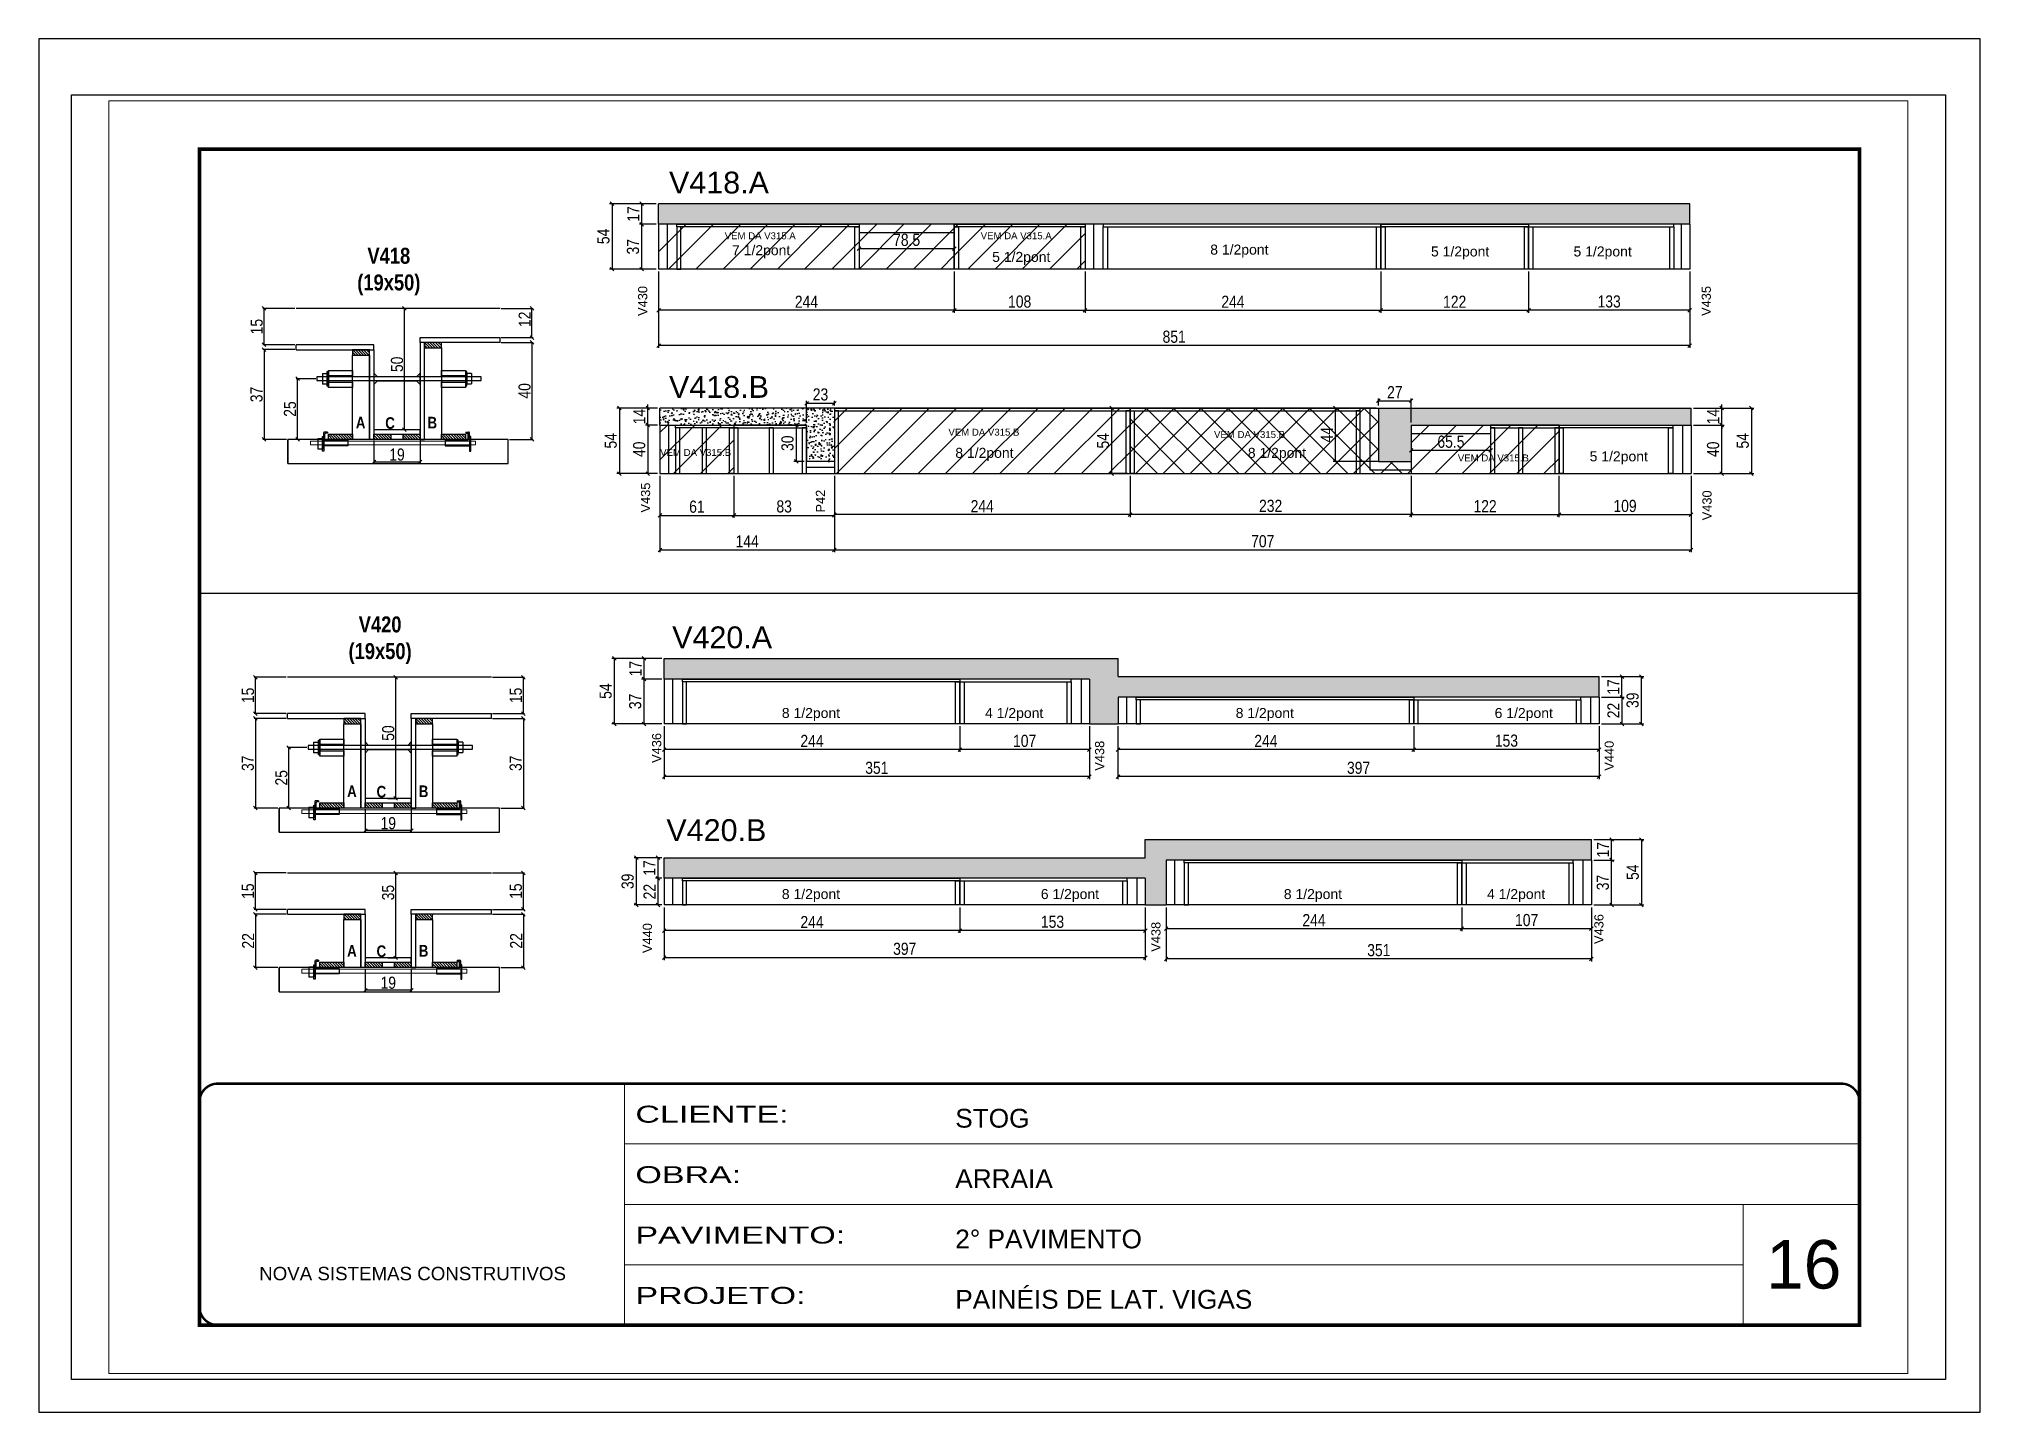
# Paper-space layout '01 (16)' of a CAD drawing. Extents: x -1 to 296, y 0 to 210.
# The model-space entities are those that its viewports show. They can reach past a viewport. Long polylines and large blocks are cut down to what shows.
import ezdxf

# ---------------------------------------------------------------- set-up
doc = ezdxf.new("R2010")
doc.units = 0
doc.linetypes.add('CONTINUO', pattern=[0])
doc.linetypes.add('DASHED', pattern=[0.75, 0.5, -0.25])
doc.layers.get('0').update_dxf_attribs({"linetype": 'CONTINUOUS'})
doc.layers.get('Defpoints').update_dxf_attribs({"linetype": 'CONTINUOUS'})
for name, color, linetype in [('1HACHURA MADEIRAS', 1, 'CONTINUOUS'), ('barrote', 251, 'CONTINUOUS'), ('COTA', 241, 'CONTINUOUS'), ('detalhes', 4, 'CONTINUOUS'), ('NOMENCLATURA', 7, 'CONTINUOUS'), ('Painéis', 200, 'CONTINUOUS'), ('PONTALETE', 7, 'CONTINUOUS'), ('presilha', 1, 'CONTINUOUS'), ('SARR_2.2x10', 60, 'CONTINUOUS'), ('SARR_2.2x7', 40, 'CONTINUOUS'), ('SARR_3.5x7', 81, 'CONTINUOUS'), ('Tubo de PVC', 51, 'CONTINUOUS')]:
    doc.layers.add(name, color=color, linetype=linetype)
for name, color, linetype, lineweight in [('CARIMBO', 255, 'CONTINUOUS', 9), ('CONCRETO', 251, 'CONTINUOUS', 25), ('Folhas', 255, 'CONTINUOUS', 9), ('Hachura', 251, 'CONTINUOUS', 9), ('REAPROVEITAMENTO', 251, 'CONTINUOUS', 9), ('SARRAFO DE PRESSAO', 251, 'DASHED', 9), ('SCO-___-LAJ', 2, 'CONTINUOUS', 0)]:
    doc.layers.add(name, color=color, linetype=linetype, lineweight=lineweight)
doc.styles.add('ARIAL', font='arial.ttf')
doc.styles.add('COTA TECNICA', font='techl___.ttf', dxfattribs={"height": 10})
doc.styles.add('COTA TECNICA 2X', font='techl___.ttf', dxfattribs={"height": 10})
doc.styles.add('TECNICA', font='techb___.ttf', dxfattribs={"height": 10})
doc.styles.add('Tecnologia', font='')
doc.styles.get('Tecnologia').set_extended_font_data('Forgotten Futurist')
doc.dimstyles.new('PAINEL', dxfattribs={"dimtxt": 10, "dimasz": 3, "dimexe": 3, "dimexo": 3, "dimgap": 3, "dimtad": 1, "dimdec": 1, "dimzin": 12, "dimdsep": 46, "dimtxsty": 'COTA TECNICA', "dimblk1": 'OBLIQUE', "dimblk2": 'OBLIQUE', "dimsah": 1, "dimcen": 0.9, "dimclrd": 4, "dimclre": 4, "dimclrt": 240, "dimadec": 1, "dimazin": 3, "dimtfac": 1, "dimtdec": 1, "dimtmove": 0, "dimatfit": 3, "dimfxl": 1, "dimtolj": 1, "dimtzin": 12, "dimarcsym": 0})
doc.dimstyles.new('SECAO', dxfattribs={"dimscale": 0.333333, "dimtxt": 5, "dimasz": 9, "dimexe": 3, "dimexo": 3, "dimgap": 3, "dimtad": 1, "dimdec": 1, "dimlfac": 0.5, "dimzin": 12, "dimdsep": 46, "dimtxsty": 'COTA TECNICA 2X', "dimblk1": 'OBLIQUE', "dimblk2": 'OBLIQUE', "dimsah": 1, "dimcen": 0.9, "dimclrd": 4, "dimclre": 4, "dimclrt": 240, "dimadec": 1, "dimazin": 3, "dimtfac": 1, "dimtdec": 1, "dimtmove": 0, "dimatfit": 3, "dimfxl": 1, "dimtolj": 1, "dimtzin": 12, "dimarcsym": 0})
pattern_1 = [(45, (162.71, 295.365), (-11.22532, 11.22532), [])]
pattern_2 = [(45, (162.71, 347.35), (-11.22532, 11.22532), [])]
pattern_3 = [(50, (0, 23.99), (9.1092334, -0.7969543), [0.9525, -10.4775]), (355, (0, 23.99), (-1.762171, 9.552842), [0.762, -8.382029]), (100.451445, (0.759, 23.924), (7.3470624, 8.7558876), [0.8095004, -8.904512]), (46.1842, (0, 26.53), (13.553952, -2.102116), [1.42875, -15.71625]), (96.63556, (1.13, 26.355), (11.870207, 12.371306), [1.214251, -13.35678]), (351.18415, (0, 26.53), (11.870207, 12.371306), [1.142998, -12.572987]), (21, (1.27, 25.895), (7.5807196, -5.11326), [0.9525, -10.4775]), (326, (1.27, 25.895), (3.0901014, 9.2093983), [0.762, -8.382]), (71.451445, (1.902, 25.469), (10.670821, 4.0961384), [0.8095004, -8.904497]), (37.5, (0, 23.99), (0.15443016, 4.22775194), [0, -8.2804, 0, -8.509, 0, -8.41375]), (7.5, (0, 23.99), (3.3409831, 5.0090287), [0, -4.8514, 0, -8.0899, 0, -3.20675]), (327.5, (-2.832, 23.99), (6.77952976, -0.2864372), [0, -3.175, 0, -9.906, 0, -13.1445]), (317.5, (-4.102, 23.99), (7.406459, 1.2713246), [0, -4.1275, 0, -6.5786, 0, -9.3345])]

psp = doc.layouts.new('01 (16)')

msp = doc.modelspace()

# ---------------------------------------------------------------- texts
at = {"layer": 'CARIMBO', "style": 'ARIAL'}
msp.add_text('16', height=40, dxfattribs=at).set_placement((10395.07, 9970.97))
at = {"layer": 'detalhes', "style": 'TECNICA'}
for s, p in [('A', (9231.21, 10680.49)), ('C', (9255.51, 10680.17)), ('B', (9290.34, 10680.49)), ('A', (9224.02, 10376.37)), ('C', (9248.32, 10376.05)), ('B', (9283.15, 10376.37)), ('A', (9224.02, 10244.77)), ('C', (9248.32, 10244.46)), ('B', (9283.15, 10244.77))]:
    msp.add_text(s, height=9.6, dxfattribs=at).set_placement(p)
at = {"layer": 'NOMENCLATURA', "linetype": 'Continuous', "style": 'ARIAL'}
for s, height, p in [('V418.A', 18, (9489.69, 10874.34)), ('VEM DA V315.A', 5.6753, (9535.65, 10836.58)), ('VEM DA V315.A', 5.6753, (9746.92, 10836.58)), ('V418.B', 18, (9489.69, 10705.74)), ('VEM DA V315.B', 5.6753, (9720.29, 10674.57)), ('VEM DA V315.B', 5.6753, (9939.52, 10672.66)), ('VEM DA V315.B', 5.6753, (9482.38, 10657.84)), ('VEM DA V315.B', 5.6753, (10140.73, 10653.35)), ('V420.A', 18, (9492.3, 10499.18, 0)), ('V420.B', 18, (9487.53, 10340.15, 0))]:
    msp.add_text(s, height=height, dxfattribs=at).set_placement(p)
for s, p in [('V430', (9471.73, 10773.32)), ('V435', (10349.51, 10773.32)), ('V435', (9474.11, 10611.14)), ('P42', (9618.45, 10611.14)), ('V430', (10350.12, 10604.72)), ('V436', (9483.26, 10404.58)), ('V438', (9848.86, 10398.16)), ('V440', (10269.42, 10398.16)), ('V440', (9475.6, 10247.74)), ('V438', (9895.29, 10248.8)), ('V436', (10260.89, 10255.21))]:
    msp.add_text(s, height=7.567, rotation=90, dxfattribs=at).set_placement(p)
at = {"layer": 'NOMENCLATURA', "char_height": 13.2, "attachment_point": 2, "style": 'TECNICA'}
for s, insert in [('V418\\P(19x50)', (9258.44, 10829.54)), ('V420\\P(19x50)', (9251.25, 10525.42))]:
    msp.add_mtext_dynamic_manual_height_columns(s, width=13.2, gutter_width=1, heights=[0], dxfattribs=dict(at, insert=insert))
at = {"layer": 'PONTALETE', "linetype": 'Continuous', "style": 'ARIAL'}
for s, p in [('7 1/2pont', (9541.71, 10823.41)), ('8 1/2pont', (9936.38, 10823.92)), ('5 1/2pont', (10118.57, 10822.37)), ('5 1/2pont', (10236.2, 10822.37)), ('5 1/2pont', (9756.38, 10817.89)), ('8 1/2pont', (9725.97, 10656.25)), ('8 1/2pont', (9967.41, 10656.25)), ('5 1/2pont', (10249.49, 10653.35)), ('8 1/2pont', (9582.81, 10441.65)), ('4 1/2pont', (9750.53, 10441.65)), ('8 1/2pont', (9957.37, 10441.65)), ('6 1/2pont', (10171.09, 10441.65)), ('8 1/2pont', (9582.81, 10292.28)), ('6 1/2pont', (9796.53, 10292.28)), ('8 1/2pont', (9997.09, 10292.28)), ('4 1/2pont', (10164.81, 10292.28))]:
    msp.add_text(s, height=8.25, dxfattribs=at).set_placement(p)

# ---------------------------------------------------------------- blocks, each defined once
blk = doc.blocks.new('9999999999')
at = {"color": 30, "linetype": 'CONTINUO'}
for p, q in [((98564.6, 34230.2), (98564.6, 34429.4)), ((98564.6, 34379.6), (99584, 34379.6)), ((98564.6, 34329.8), (99488, 34329.8)), ((99584, 34329.8), (99488, 34329.8)), ((99488, 34329.8), (99488, 34230.2)), ((98564.6, 34280), (99488, 34280))]:
    blk.add_line(p, q, dxfattribs=at)
at = {"color": 30, "linetype": 'CONTINUO', "const_width": 2}
blk.add_lwpolyline([(99584, 34230.2), (99584, 34414.4, 0.414214), (99569, 34429.4), (98229, 34429.4, 0.414214), (98214, 34414.4), (98214, 34245.2, 0.414214), (98229, 34230.2), (99584, 34230.2)], format="xyb", dxfattribs=at)
at = {"layer": 'Folhas'}
blk.add_lwpolyline([(98139, 34190.2), (99624, 34190.2), (99624, 35240.2), (98139, 35240.2)], close=True, dxfattribs=at)
at = {"layer": 'Folhas', "color": 30, "const_width": 3}
blk.add_lwpolyline([(98214, 34230.2), (99584, 34230.2), (99584, 35200.2), (98214, 35200.2)], close=True, dxfattribs=at)
at = {"color": 7, "linetype": 'Continuous', "ltscale": 5, "style": 'ARIAL'}
for s, height, p in [('STOG', 15.48, (98837.7, 34393.1)), ('ARRAIA', 15.48, (98837.7, 34343.3)), ('2° PAVIMENTO', 15.483, (98837.7, 34293.5)), ('NOVA SISTEMAS CONSTRUTIVOS', 11.059, (98263.2, 34267.2)), ('PAINÉIS DE LAT. VIGAS', 15.483, (98837.7, 34243.7))]:
    blk.add_text(s, height=height, dxfattribs=at).set_placement(p)
at = {"layer": 'Folhas', "color": 7, "style": 'Tecnologia', "width": 1.5}
for s, p in [('CLIENTE:', (98573.7, 34397.2)), ('OBRA:', (98573.7, 34347.3)), ('PAVIMENTO:', (98573.7, 34297.5)), ('PROJETO:', (98573.7, 34247.7))]:
    blk.add_text(s, height=14, dxfattribs=at).set_placement(p)
blk = doc.blocks.new('_Oblique')
at = {"color": 0, "linetype": 'ByBlock', "lineweight": -2}
blk.add_line((-0.5, -0.5), (0.5, 0.5), dxfattribs=at)
blk = doc.blocks.new('*D548')
at = {"layer": 'COTA', "color": 4, "lineweight": -2, "transparency": 16777216}
for p, q in [((9246.2, 10670.5), (9246.2, 10651.8)), ((9284.2, 10670.5), (9284.2, 10651.8)), ((9284.2, 10652.8), (9246.2, 10652.8))]:
    blk.add_line(p, q, dxfattribs=at)
at = {"layer": 'Defpoints', "color": 0, "transparency": 16777216}
for p in [(9246.2, 10671.5), (9284.2, 10671.5), (9246.2, 10652.8)]:
    blk.add_point(p, dxfattribs=at)
at = {"layer": 'COTA', "color": 4, "lineweight": -2, "transparency": 16777216, "xscale": 3, "yscale": 3, "zscale": 3, "rotation": 180}
blk.add_blockref('_Oblique', (9246.2, 10652.8), dxfattribs=at)
at = {"layer": 'COTA', "color": 4, "lineweight": -2, "transparency": 16777216, "xscale": 3, "yscale": 3, "zscale": 3}
blk.add_blockref('_Oblique', (9284.2, 10652.8), dxfattribs=at)
at = {"layer": 'COTA', "color": 240, "transparency": 16777216, "insert": (9265.2, 10658.9), "char_height": 10, "attachment_point": 5, "style": 'COTA TECNICA 2X'}
blk.add_mtext('\\A1;19', dxfattribs=at)
blk = doc.blocks.new('PRESILHA METÁLICA 1')
at = {"layer": 'presilha'}
for p, q in [((0, 13), (6, 13)), ((0, 13), (0, 0)), ((6, 0), (0, 0)), ((6, 15.5), (7.5, 15.5)), ((6, -2.5), (6, 15.5)), ((6, 13), (6, 0)), ((7.5, 10.6), (7.5, 19.9)), ((7.5, 15.5), (7.5, -2.5)), ((37.5, 4.1), (7.5, 4.1)), ((12, 21), (8.6, 21)), ((9, 11.6), (9, 18.9)), ((12, 19.5), (9.6, 19.5)), ((37.5, 11), (9.6, 11)), ((12, 21), (12, 19.5)), ((37.5, 11), (37.5, 4.1)), ((7.5, -2.5), (6, -2.5))]:
    blk.add_line(p, q, dxfattribs=at)
for centre, radius, start, end in [((8.6, 19.9), 1.14, 90, 180), ((9.6, 18.9), 0.57, 90, 180), ((9.6, 11.6), 0.57, 180, 270)]:
    blk.add_arc(centre, radius, start, end, dxfattribs=at)
blk = doc.blocks.new('PRESILHA METÁLICA 2')
at = {"layer": 'presilha'}
for p, q in [((-30.8, 13.5), (-30.8, 6.6)), ((-30.8, 13.5), (-2.8, 13.5)), ((-30.8, 6.6), (-0.8, 6.6)), ((-5.2, 23.5), (-5.2, 22)), ((-5.2, 23.5), (-1.9, 23.5)), ((-5.2, 22), (-2.8, 22)), ((-2.2, 14.1), (-2.2, 21.4)), ((0.8, 18), (-0.8, 18)), ((-0.8, 18), (-0.8, 0)), ((-0.8, 0), (0.8, 0)), ((-0.8, 14.6), (-0.8, 22.4)), ((0.8, 0), (0.8, 18))]:
    blk.add_line(p, q, dxfattribs=at)
for centre, radius, start, end in [((-2.8, 21.4), 0.57, 0, 90), ((-2.8, 14.1), 0.57, 270, 0), ((-1.9, 22.4), 1.14, 0, 90)]:
    blk.add_arc(centre, radius, start, end, dxfattribs=at)
blk = doc.blocks.new('*D549')
at = {"layer": 'COTA', "color": 4, "lineweight": -2, "transparency": 16777216}
for p, q in [((9180.9, 10745.5), (9154.5, 10745.5)), ((9155.5, 10745.5), (9155.5, 10671.5)), ((9174.1, 10671.5), (9154.5, 10671.5))]:
    blk.add_line(p, q, dxfattribs=at)
at = {"layer": 'Defpoints', "color": 0, "transparency": 16777216}
for p in [(9181.9, 10745.5), (9155.5, 10671.5), (9175.1, 10671.5)]:
    blk.add_point(p, dxfattribs=at)
at = {"layer": 'COTA', "color": 4, "lineweight": -2, "transparency": 16777216, "xscale": 3, "yscale": 3, "zscale": 3}
for p, rotation in [((9155.5, 10745.5), 90), ((9155.5, 10671.5), 270)]:
    blk.add_blockref('_Oblique', p, dxfattribs=dict(at, rotation=rotation))
at = {"layer": 'COTA', "color": 240, "transparency": 16777216, "insert": (9149.3, 10708.5), "char_height": 10, "attachment_point": 5, "rotation": 90, "style": 'COTA TECNICA 2X'}
blk.add_mtext('\\A1;37', dxfattribs=at)
blk = doc.blocks.new('*D550')
at = {"layer": 'COTA', "color": 4, "lineweight": -2, "transparency": 16777216}
for p, q in [((9271.3, 10679.5), (9271.3, 10779.5)), ((9264.9, 10679.5), (9272.3, 10679.5))]:
    blk.add_line(p, q, dxfattribs=at)
at = {"layer": 'Defpoints', "color": 0, "transparency": 16777216}
for p in [(9271.3, 10779.5), (9271.3, 10779.5), (9263.9, 10679.5)]:
    blk.add_point(p, dxfattribs=at)
at = {"layer": 'COTA', "color": 4, "lineweight": -2, "transparency": 16777216, "xscale": 3, "yscale": 3, "zscale": 3}
for p, rotation in [((9271.3, 10779.5), 90), ((9271.3, 10679.5), 270)]:
    blk.add_blockref('_Oblique', p, dxfattribs=dict(at, rotation=rotation))
at = {"layer": 'COTA', "color": 240, "transparency": 16777216, "insert": (9265.2, 10733.4), "char_height": 10, "attachment_point": 5, "rotation": 90, "style": 'COTA TECNICA 2X'}
blk.add_mtext('\\A1;50', dxfattribs=at)
blk = doc.blocks.new('*D551')
at = {"layer": 'COTA', "color": 4, "lineweight": -2, "transparency": 16777216}
for p, q in [((9180.9, 10779.5), (9154.5, 10779.5)), ((9155.5, 10749.5), (9155.5, 10779.5)), ((9180.9, 10749.5), (9154.5, 10749.5))]:
    blk.add_line(p, q, dxfattribs=at)
at = {"layer": 'Defpoints', "color": 0, "transparency": 16777216}
for p in [(9155.5, 10779.5), (9181.9, 10779.5), (9181.9, 10749.5)]:
    blk.add_point(p, dxfattribs=at)
at = {"layer": 'COTA', "color": 4, "lineweight": -2, "transparency": 16777216, "xscale": 3, "yscale": 3, "zscale": 3}
for p, rotation in [((9155.5, 10779.5), 90), ((9155.5, 10749.5), 270)]:
    blk.add_blockref('_Oblique', p, dxfattribs=dict(at, rotation=rotation))
at = {"layer": 'COTA', "color": 240, "transparency": 16777216, "insert": (9149.4, 10764.5), "char_height": 10, "attachment_point": 5, "rotation": 90, "style": 'COTA TECNICA 2X'}
blk.add_mtext('\\A1;15', dxfattribs=at)
blk = doc.blocks.new('*D552')
at = {"layer": 'COTA', "color": 4, "lineweight": -2, "transparency": 16777216}
for p, q in [((9351.3, 10751.5), (9377.6, 10751.5)), ((9376.6, 10751.5), (9376.6, 10671.5)), ((9358, 10671.5), (9377.6, 10671.5))]:
    blk.add_line(p, q, dxfattribs=at)
at = {"layer": 'Defpoints', "color": 0, "transparency": 16777216}
for p in [(9350.3, 10751.5), (9357, 10671.5), (9376.6, 10671.5)]:
    blk.add_point(p, dxfattribs=at)
at = {"layer": 'COTA', "color": 4, "lineweight": -2, "transparency": 16777216, "xscale": 3, "yscale": 3, "zscale": 3}
for p, rotation in [((9376.6, 10751.5), 90), ((9376.6, 10671.5), 270)]:
    blk.add_blockref('_Oblique', p, dxfattribs=dict(at, rotation=rotation))
at = {"layer": 'COTA', "color": 240, "transparency": 16777216, "insert": (9370.5, 10711.5), "char_height": 10, "attachment_point": 5, "rotation": 90, "style": 'COTA TECNICA 2X'}
blk.add_mtext('\\A1;40', dxfattribs=at)
blk = doc.blocks.new('*D553')
at = {"layer": 'COTA', "color": 4, "lineweight": -2, "transparency": 16777216}
for p, q in [((9351.3, 10779.5), (9377.6, 10779.5)), ((9376.6, 10755.5), (9376.6, 10779.5)), ((9351.3, 10755.5), (9377.6, 10755.5))]:
    blk.add_line(p, q, dxfattribs=at)
at = {"layer": 'Defpoints', "color": 0, "transparency": 16777216}
for p in [(9350.3, 10779.5), (9376.6, 10779.5), (9350.3, 10755.5)]:
    blk.add_point(p, dxfattribs=at)
at = {"layer": 'COTA', "color": 4, "lineweight": -2, "transparency": 16777216, "xscale": 3, "yscale": 3, "zscale": 3}
for p, rotation in [((9376.6, 10779.5), 90), ((9376.6, 10755.5), 270)]:
    blk.add_blockref('_Oblique', p, dxfattribs=dict(at, rotation=rotation))
at = {"layer": 'COTA', "color": 240, "transparency": 16777216, "insert": (9370.6, 10770.5), "char_height": 10, "attachment_point": 5, "rotation": 90, "style": 'COTA TECNICA 2X'}
blk.add_mtext('\\A1;12', dxfattribs=at)
blk = doc.blocks.new('*D554')
at = {"layer": 'COTA', "color": 4, "lineweight": -2, "transparency": 16777216}
for p, q in [((9198.1, 10721.5), (9182.1, 10721.5)), ((9183.1, 10671.5), (9183.1, 10721.5)), ((9207.6, 10671.5), (9182.1, 10671.5))]:
    blk.add_line(p, q, dxfattribs=at)
at = {"layer": 'Defpoints', "color": 0, "transparency": 16777216}
for p in [(9183.1, 10721.5), (9199.1, 10721.5), (9208.6, 10671.5)]:
    blk.add_point(p, dxfattribs=at)
at = {"layer": 'COTA', "color": 4, "lineweight": -2, "transparency": 16777216, "xscale": 3, "yscale": 3, "zscale": 3}
for p, rotation in [((9183.1, 10721.5), 90), ((9183.1, 10671.5), 270)]:
    blk.add_blockref('_Oblique', p, dxfattribs=dict(at, rotation=rotation))
at = {"layer": 'COTA', "color": 240, "transparency": 16777216, "insert": (9176.9, 10696.5), "char_height": 10, "attachment_point": 5, "rotation": 90, "style": 'COTA TECNICA 2X'}
blk.add_mtext('\\A1;25', dxfattribs=at)
blk = doc.blocks.new('*D574')
at = {"layer": 'COTA', "color": 4, "linetype": 'Continuous', "lineweight": -2, "transparency": 16777216}
for p, q in [((10199.1, 10809.9), (10199.1, 10776)), ((10332.1, 10809.9), (10332.1, 10776)), ((10332.1, 10778), (10199.1, 10778))]:
    blk.add_line(p, q, dxfattribs=at)
at = {"layer": 'Defpoints', "color": 0, "linetype": 'Continuous', "transparency": 16777216}
for p in [(10199.1, 10811.9), (10332.1, 10811.9), (10199.1, 10778)]:
    blk.add_point(p, dxfattribs=at)
at = {"layer": 'COTA', "color": 4, "linetype": 'Continuous', "lineweight": -2, "transparency": 16777216, "xscale": 3, "yscale": 3, "zscale": 3, "rotation": 180}
blk.add_blockref('_Oblique', (10199.1, 10778), dxfattribs=at)
at = {"layer": 'COTA', "color": 4, "linetype": 'Continuous', "lineweight": -2, "transparency": 16777216, "xscale": 3, "yscale": 3, "zscale": 3}
blk.add_blockref('_Oblique', (10332.1, 10778), dxfattribs=at)
at = {"layer": 'COTA', "color": 240, "linetype": 'Continuous', "transparency": 16777216, "insert": (10265.6, 10785.2), "char_height": 10, "attachment_point": 5, "style": 'COTA TECNICA'}
blk.add_mtext('\\A1;133', dxfattribs=at)
blk = doc.blocks.new('*D575')
at = {"layer": 'COTA', "color": 4, "linetype": 'Continuous', "lineweight": -2, "transparency": 16777216}
for p, q in [((9481.1, 10809.9), (9481.1, 10776)), ((9725.1, 10809.9), (9725.1, 10776)), ((9725.1, 10778), (9481.1, 10778))]:
    blk.add_line(p, q, dxfattribs=at)
at = {"layer": 'Defpoints', "color": 0, "linetype": 'Continuous', "transparency": 16777216}
for p in [(9481.1, 10811.9), (9725.1, 10811.9), (9481.1, 10778)]:
    blk.add_point(p, dxfattribs=at)
at = {"layer": 'COTA', "color": 4, "linetype": 'Continuous', "lineweight": -2, "transparency": 16777216, "xscale": 3, "yscale": 3, "zscale": 3, "rotation": 180}
blk.add_blockref('_Oblique', (9481.1, 10778), dxfattribs=at)
at = {"layer": 'COTA', "color": 4, "linetype": 'Continuous', "lineweight": -2, "transparency": 16777216, "xscale": 3, "yscale": 3, "zscale": 3}
blk.add_blockref('_Oblique', (9725.1, 10778), dxfattribs=at)
at = {"layer": 'COTA', "color": 240, "linetype": 'Continuous', "transparency": 16777216, "insert": (9603.1, 10785), "char_height": 10, "attachment_point": 5, "style": 'COTA TECNICA'}
blk.add_mtext('\\A1;244', dxfattribs=at)
blk = doc.blocks.new('*D576')
at = {"layer": 'COTA', "color": 4, "linetype": 'Continuous', "lineweight": -2, "transparency": 16777216}
for p, q in [((9481.1, 10809.9), (9481.1, 10746.9)), ((10332.1, 10809.9), (10332.1, 10746.9)), ((10332.1, 10748.9), (9481.1, 10748.9))]:
    blk.add_line(p, q, dxfattribs=at)
at = {"layer": 'Defpoints', "color": 0, "linetype": 'Continuous', "transparency": 16777216}
for p in [(9481.1, 10811.9), (10332.1, 10811.9), (9481.1, 10748.9)]:
    blk.add_point(p, dxfattribs=at)
at = {"layer": 'COTA', "color": 4, "linetype": 'Continuous', "lineweight": -2, "transparency": 16777216, "xscale": 3, "yscale": 3, "zscale": 3, "rotation": 180}
blk.add_blockref('_Oblique', (9481.1, 10748.9), dxfattribs=at)
at = {"layer": 'COTA', "color": 4, "linetype": 'Continuous', "lineweight": -2, "transparency": 16777216, "xscale": 3, "yscale": 3, "zscale": 3}
blk.add_blockref('_Oblique', (10332.1, 10748.9), dxfattribs=at)
at = {"layer": 'COTA', "color": 240, "linetype": 'Continuous', "transparency": 16777216, "insert": (9906.6, 10756.1), "char_height": 10, "attachment_point": 5, "style": 'COTA TECNICA'}
blk.add_mtext('\\A1;851', dxfattribs=at)
blk = doc.blocks.new('*D577')
at = {"layer": 'COTA', "color": 4, "linetype": 'Continuous', "lineweight": -2, "transparency": 16777216}
for p, q in [((9479.1, 10848.9), (9465.2, 10848.9)), ((9467.2, 10811.9), (9467.2, 10848.9)), ((9479.1, 10811.9), (9465.2, 10811.9))]:
    blk.add_line(p, q, dxfattribs=at)
at = {"layer": 'Defpoints', "color": 0, "linetype": 'Continuous', "transparency": 16777216}
for p in [(9467.2, 10848.9), (9481.1, 10848.9), (9481.1, 10811.9)]:
    blk.add_point(p, dxfattribs=at)
at = {"layer": 'COTA', "color": 4, "linetype": 'Continuous', "lineweight": -2, "transparency": 16777216, "xscale": 3, "yscale": 3, "zscale": 3}
for p, rotation in [((9467.2, 10848.9), 90), ((9467.2, 10811.9), 270)]:
    blk.add_blockref('_Oblique', p, dxfattribs=dict(at, rotation=rotation))
at = {"layer": 'COTA', "color": 240, "linetype": 'Continuous', "transparency": 16777216, "insert": (9460, 10830.4), "char_height": 10, "attachment_point": 5, "rotation": 90, "style": 'COTA TECNICA'}
blk.add_mtext('\\A1;37', dxfattribs=at)
blk = doc.blocks.new('*D578')
at = {"layer": 'COTA', "color": 4, "linetype": 'Continuous', "lineweight": -2, "transparency": 16777216}
for p, q in [((9479.1, 10865.9), (9465.2, 10865.9)), ((9467.2, 10848.9), (9467.2, 10865.9)), ((9479.1, 10848.9), (9465.2, 10848.9))]:
    blk.add_line(p, q, dxfattribs=at)
at = {"layer": 'Defpoints', "color": 0, "linetype": 'Continuous', "transparency": 16777216}
for p in [(9467.2, 10865.9), (9481.1, 10865.9), (9481.1, 10848.9)]:
    blk.add_point(p, dxfattribs=at)
at = {"layer": 'COTA', "color": 4, "linetype": 'Continuous', "lineweight": -2, "transparency": 16777216, "xscale": 3, "yscale": 3, "zscale": 3}
for p, rotation in [((9467.2, 10865.9), 90), ((9467.2, 10848.9), 270)]:
    blk.add_blockref('_Oblique', p, dxfattribs=dict(at, rotation=rotation))
at = {"layer": 'COTA', "color": 240, "linetype": 'Continuous', "transparency": 16777216, "insert": (9460.2, 10857.4), "char_height": 10, "attachment_point": 5, "rotation": 90, "style": 'COTA TECNICA'}
blk.add_mtext('\\A1;17', dxfattribs=at)
blk = doc.blocks.new('*D579')
at = {"layer": 'COTA', "color": 4, "linetype": 'Continuous', "lineweight": -2, "transparency": 16777216}
for p, q in [((9479.1, 10865.9), (9440.7, 10865.9)), ((9442.7, 10865.9), (9442.7, 10811.9)), ((9479.1, 10811.9), (9440.7, 10811.9))]:
    blk.add_line(p, q, dxfattribs=at)
at = {"layer": 'Defpoints', "color": 0, "linetype": 'Continuous', "transparency": 16777216}
for p in [(9481.1, 10865.9), (9442.7, 10811.9), (9481.1, 10811.9)]:
    blk.add_point(p, dxfattribs=at)
at = {"layer": 'COTA', "color": 4, "linetype": 'Continuous', "lineweight": -2, "transparency": 16777216, "xscale": 3, "yscale": 3, "zscale": 3}
for p, rotation in [((9442.7, 10865.9), 90), ((9442.7, 10811.9), 270)]:
    blk.add_blockref('_Oblique', p, dxfattribs=dict(at, rotation=rotation))
at = {"layer": 'COTA', "color": 240, "linetype": 'Continuous', "transparency": 16777216, "insert": (9435.6, 10838.9), "char_height": 10, "attachment_point": 5, "rotation": 90, "style": 'COTA TECNICA'}
blk.add_mtext('\\A1;54', dxfattribs=at)
blk = doc.blocks.new('*D580')
at = {"layer": 'COTA', "color": 4, "linetype": 'Continuous', "lineweight": -2, "transparency": 16777216}
for p, q in [((10077.1, 10809.9), (10077.1, 10776)), ((10199.1, 10809.9), (10199.1, 10776)), ((10077.1, 10778), (10199.1, 10778))]:
    blk.add_line(p, q, dxfattribs=at)
at = {"layer": 'Defpoints', "color": 0, "linetype": 'Continuous', "transparency": 16777216}
for p in [(10077.1, 10811.9), (10199.1, 10811.9), (10199.1, 10778)]:
    blk.add_point(p, dxfattribs=at)
at = {"layer": 'COTA', "color": 4, "linetype": 'Continuous', "lineweight": -2, "transparency": 16777216, "xscale": 3, "yscale": 3, "zscale": 3, "rotation": 180}
blk.add_blockref('_Oblique', (10077.1, 10778), dxfattribs=at)
at = {"layer": 'COTA', "color": 4, "linetype": 'Continuous', "lineweight": -2, "transparency": 16777216, "xscale": 3, "yscale": 3, "zscale": 3}
blk.add_blockref('_Oblique', (10199.1, 10778), dxfattribs=at)
at = {"layer": 'COTA', "color": 240, "linetype": 'Continuous', "transparency": 16777216, "insert": (10138.1, 10785), "char_height": 10, "attachment_point": 5, "style": 'COTA TECNICA'}
blk.add_mtext('\\A1;122', dxfattribs=at)
blk = doc.blocks.new('*D581')
at = {"layer": 'COTA', "color": 4, "linetype": 'Continuous', "lineweight": -2, "transparency": 16777216}
for p, q in [((9646.6, 10839.9), (9646.6, 10826.9)), ((9725.1, 10839.9), (9725.1, 10826.9)), ((9646.6, 10828.9), (9725.1, 10828.9))]:
    blk.add_line(p, q, dxfattribs=at)
at = {"layer": 'Defpoints', "color": 0, "linetype": 'Continuous', "transparency": 16777216}
for p in [(9646.6, 10841.9), (9725.1, 10841.9), (9725.1, 10828.9)]:
    blk.add_point(p, dxfattribs=at)
at = {"layer": 'COTA', "color": 4, "linetype": 'Continuous', "lineweight": -2, "transparency": 16777216, "xscale": 3, "yscale": 3, "zscale": 3, "rotation": 180}
blk.add_blockref('_Oblique', (9646.6, 10828.9), dxfattribs=at)
at = {"layer": 'COTA', "color": 4, "linetype": 'Continuous', "lineweight": -2, "transparency": 16777216, "xscale": 3, "yscale": 3, "zscale": 3}
blk.add_blockref('_Oblique', (9725.1, 10828.9), dxfattribs=at)
at = {"layer": 'COTA', "color": 240, "linetype": 'Continuous', "transparency": 16777216, "insert": (9685.8, 10836), "char_height": 10, "attachment_point": 5, "style": 'COTA TECNICA'}
blk.add_mtext('\\A1;78.5', dxfattribs=at)
blk = doc.blocks.new('*D555')
at = {"layer": 'COTA', "color": 4, "linetype": 'Continuous', "lineweight": -2, "transparency": 16777216}
for p, q in [((9833.1, 10809.9), (9833.1, 10776)), ((10077.1, 10809.9), (10077.1, 10776)), ((9833.1, 10778), (10077.1, 10778))]:
    blk.add_line(p, q, dxfattribs=at)
at = {"layer": 'Defpoints', "color": 0, "linetype": 'Continuous', "transparency": 16777216}
for p in [(9833.1, 10811.9), (10077.1, 10811.9), (10077.1, 10778)]:
    blk.add_point(p, dxfattribs=at)
at = {"layer": 'COTA', "color": 4, "linetype": 'Continuous', "lineweight": -2, "transparency": 16777216, "xscale": 3, "yscale": 3, "zscale": 3, "rotation": 180}
blk.add_blockref('_Oblique', (9833.1, 10778), dxfattribs=at)
at = {"layer": 'COTA', "color": 4, "linetype": 'Continuous', "lineweight": -2, "transparency": 16777216, "xscale": 3, "yscale": 3, "zscale": 3}
blk.add_blockref('_Oblique', (10077.1, 10778), dxfattribs=at)
at = {"layer": 'COTA', "color": 240, "linetype": 'Continuous', "transparency": 16777216, "insert": (9955.1, 10785), "char_height": 10, "attachment_point": 5, "style": 'COTA TECNICA'}
blk.add_mtext('\\A1;244', dxfattribs=at)
blk = doc.blocks.new('*D556')
at = {"layer": 'COTA', "color": 4, "linetype": 'Continuous', "lineweight": -2, "transparency": 16777216}
for p, q in [((9482.2, 10641.3), (9482.2, 10578.3)), ((9626.2, 10641.3), (9626.2, 10578.3)), ((9482.2, 10580.3), (9626.2, 10580.3))]:
    blk.add_line(p, q, dxfattribs=at)
at = {"layer": 'Defpoints', "color": 0, "linetype": 'Continuous', "transparency": 16777216}
for p in [(9482.2, 10643.3), (9626.2, 10643.3), (9626.2, 10580.3)]:
    blk.add_point(p, dxfattribs=at)
at = {"layer": 'COTA', "color": 4, "linetype": 'Continuous', "lineweight": -2, "transparency": 16777216, "xscale": 3, "yscale": 3, "zscale": 3, "rotation": 180}
blk.add_blockref('_Oblique', (9482.2, 10580.3), dxfattribs=at)
at = {"layer": 'COTA', "color": 4, "linetype": 'Continuous', "lineweight": -2, "transparency": 16777216, "xscale": 3, "yscale": 3, "zscale": 3}
blk.add_blockref('_Oblique', (9626.2, 10580.3), dxfattribs=at)
at = {"layer": 'COTA', "color": 240, "linetype": 'Continuous', "transparency": 16777216, "insert": (9554.2, 10587.4), "char_height": 10, "attachment_point": 5, "style": 'COTA TECNICA'}
blk.add_mtext('\\A1;144', dxfattribs=at)
blk = doc.blocks.new('*D557')
at = {"layer": 'COTA', "color": 4, "linetype": 'Continuous', "lineweight": -2, "transparency": 16777216}
for p, q in [((10224.2, 10641.3), (10224.2, 10607.4)), ((10333.2, 10641.3), (10333.2, 10607.4)), ((10224.2, 10609.4), (10333.2, 10609.4))]:
    blk.add_line(p, q, dxfattribs=at)
at = {"layer": 'Defpoints', "color": 0, "linetype": 'Continuous', "transparency": 16777216}
for p in [(10224.2, 10643.3), (10333.2, 10643.3), (10333.2, 10609.4)]:
    blk.add_point(p, dxfattribs=at)
at = {"layer": 'COTA', "color": 4, "linetype": 'Continuous', "lineweight": -2, "transparency": 16777216, "xscale": 3, "yscale": 3, "zscale": 3, "rotation": 180}
blk.add_blockref('_Oblique', (10224.2, 10609.4), dxfattribs=at)
at = {"layer": 'COTA', "color": 4, "linetype": 'Continuous', "lineweight": -2, "transparency": 16777216, "xscale": 3, "yscale": 3, "zscale": 3}
blk.add_blockref('_Oblique', (10333.2, 10609.4), dxfattribs=at)
at = {"layer": 'COTA', "color": 240, "linetype": 'Continuous', "transparency": 16777216, "insert": (10278.7, 10616.5), "char_height": 10, "attachment_point": 5, "style": 'COTA TECNICA'}
blk.add_mtext('\\A1;109', dxfattribs=at)
blk = doc.blocks.new('*D558')
at = {"layer": 'COTA', "color": 4, "linetype": 'Continuous', "lineweight": -2, "transparency": 16777216}
for p, q in [((9626.2, 10639.3), (9626.2, 10578.3)), ((10333.2, 10641.3), (10333.2, 10578.3)), ((9626.2, 10580.3), (10333.2, 10580.3))]:
    blk.add_line(p, q, dxfattribs=at)
at = {"layer": 'Defpoints', "color": 0, "linetype": 'Continuous', "transparency": 16777216}
for p in [(9626.2, 10641.3), (10333.2, 10643.3), (10333.2, 10580.3)]:
    blk.add_point(p, dxfattribs=at)
at = {"layer": 'COTA', "color": 4, "linetype": 'Continuous', "lineweight": -2, "transparency": 16777216, "xscale": 3, "yscale": 3, "zscale": 3, "rotation": 180}
blk.add_blockref('_Oblique', (9626.2, 10580.3), dxfattribs=at)
at = {"layer": 'COTA', "color": 4, "linetype": 'Continuous', "lineweight": -2, "transparency": 16777216, "xscale": 3, "yscale": 3, "zscale": 3}
blk.add_blockref('_Oblique', (10333.2, 10580.3), dxfattribs=at)
at = {"layer": 'COTA', "color": 240, "linetype": 'Continuous', "transparency": 16777216, "insert": (9979.7, 10587.4), "char_height": 10, "attachment_point": 5, "style": 'COTA TECNICA'}
blk.add_mtext('\\A1;707', dxfattribs=at)
blk = doc.blocks.new('*D559')
at = {"layer": 'COTA', "color": 4, "linetype": 'Continuous', "lineweight": -2, "transparency": 16777216}
for p, q in [((10335.2, 10683.3), (10360.5, 10683.3)), ((10358.5, 10643.3), (10358.5, 10683.3)), ((10335.2, 10643.3), (10360.5, 10643.3))]:
    blk.add_line(p, q, dxfattribs=at)
at = {"layer": 'Defpoints', "color": 0, "linetype": 'Continuous', "transparency": 16777216}
for p in [(10333.2, 10683.3), (10358.5, 10683.3), (10333.2, 10643.3)]:
    blk.add_point(p, dxfattribs=at)
at = {"layer": 'COTA', "color": 4, "linetype": 'Continuous', "lineweight": -2, "transparency": 16777216, "xscale": 3, "yscale": 3, "zscale": 3}
for p, rotation in [((10358.5, 10683.3), 90), ((10358.5, 10643.3), 270)]:
    blk.add_blockref('_Oblique', p, dxfattribs=dict(at, rotation=rotation))
at = {"layer": 'COTA', "color": 240, "linetype": 'Continuous', "transparency": 16777216, "insert": (10351.4, 10663.3), "char_height": 10, "attachment_point": 5, "rotation": 90, "style": 'COTA TECNICA'}
blk.add_mtext('\\A1;40', dxfattribs=at)
blk = doc.blocks.new('*D560')
at = {"layer": 'COTA', "color": 4, "linetype": 'Continuous', "lineweight": -2, "transparency": 16777216}
for p, q in [((10335.2, 10697.3), (10360.5, 10697.3)), ((10358.5, 10697.3), (10358.5, 10700.3)), ((10358.5, 10683.3), (10358.5, 10697.3)), ((10335.2, 10683.3), (10360.5, 10683.3)), ((10358.5, 10683.3), (10358.5, 10680.3))]:
    blk.add_line(p, q, dxfattribs=at)
at = {"layer": 'Defpoints', "color": 0, "linetype": 'Continuous', "transparency": 16777216}
for p in [(10333.2, 10697.3), (10358.5, 10697.3), (10333.2, 10683.3)]:
    blk.add_point(p, dxfattribs=at)
at = {"layer": 'COTA', "color": 4, "linetype": 'Continuous', "lineweight": -2, "transparency": 16777216, "xscale": 3, "yscale": 3, "zscale": 3}
for p, rotation in [((10358.5, 10697.3), 270), ((10358.5, 10683.3), 90)]:
    blk.add_blockref('_Oblique', p, dxfattribs=dict(at, rotation=rotation))
at = {"layer": 'COTA', "color": 240, "linetype": 'Continuous', "transparency": 16777216, "insert": (10351.4, 10690.3), "char_height": 10, "attachment_point": 5, "rotation": 90, "style": 'COTA TECNICA'}
blk.add_mtext('\\A1;14', dxfattribs=at)
blk = doc.blocks.new('*D561')
at = {"layer": 'COTA', "color": 4, "linetype": 'Continuous', "lineweight": -2, "transparency": 16777216}
for p, q in [((10335.2, 10697.3), (10385, 10697.3)), ((10383, 10697.3), (10383, 10643.3)), ((10335.2, 10643.3), (10385, 10643.3))]:
    blk.add_line(p, q, dxfattribs=at)
at = {"layer": 'Defpoints', "color": 0, "linetype": 'Continuous', "transparency": 16777216}
for p in [(10333.2, 10697.3), (10333.2, 10643.3), (10383, 10643.3)]:
    blk.add_point(p, dxfattribs=at)
at = {"layer": 'COTA', "color": 4, "linetype": 'Continuous', "lineweight": -2, "transparency": 16777216, "xscale": 3, "yscale": 3, "zscale": 3}
for p, rotation in [((10383, 10697.3), 90), ((10383, 10643.3), 270)]:
    blk.add_blockref('_Oblique', p, dxfattribs=dict(at, rotation=rotation))
at = {"layer": 'COTA', "color": 240, "linetype": 'Continuous', "transparency": 16777216, "insert": (10375.9, 10670.3), "char_height": 10, "attachment_point": 5, "rotation": 90, "style": 'COTA TECNICA'}
blk.add_mtext('\\A1;54', dxfattribs=at)
blk = doc.blocks.new('*D562')
at = {"layer": 'COTA', "color": 4, "linetype": 'Continuous', "lineweight": -2, "transparency": 16777216}
for p, q in [((9626.2, 10641.3), (9626.2, 10607.4)), ((9870.2, 10641.3), (9870.2, 10607.4)), ((9870.2, 10609.4), (9626.2, 10609.4))]:
    blk.add_line(p, q, dxfattribs=at)
at = {"layer": 'Defpoints', "color": 0, "linetype": 'Continuous', "transparency": 16777216}
for p in [(9626.2, 10643.3), (9870.2, 10643.3), (9626.2, 10609.4)]:
    blk.add_point(p, dxfattribs=at)
at = {"layer": 'COTA', "color": 4, "linetype": 'Continuous', "lineweight": -2, "transparency": 16777216, "xscale": 3, "yscale": 3, "zscale": 3, "rotation": 180}
blk.add_blockref('_Oblique', (9626.2, 10609.4), dxfattribs=at)
at = {"layer": 'COTA', "color": 4, "linetype": 'Continuous', "lineweight": -2, "transparency": 16777216, "xscale": 3, "yscale": 3, "zscale": 3}
blk.add_blockref('_Oblique', (9870.2, 10609.4), dxfattribs=at)
at = {"layer": 'COTA', "color": 240, "linetype": 'Continuous', "transparency": 16777216, "insert": (9748.2, 10616.4), "char_height": 10, "attachment_point": 5, "style": 'COTA TECNICA'}
blk.add_mtext('\\A1;244', dxfattribs=at)
blk = doc.blocks.new('*D563')
at = {"layer": 'COTA', "color": 4, "linetype": 'Continuous', "lineweight": -2, "transparency": 16777216}
for p, q in [((10073.2, 10697.3), (10037.7, 10697.3)), ((10039.7, 10653.3), (10039.7, 10697.3)), ((10073.2, 10653.3), (10037.7, 10653.3))]:
    blk.add_line(p, q, dxfattribs=at)
at = {"layer": 'Defpoints', "color": 0, "linetype": 'Continuous', "transparency": 16777216}
for p in [(10039.7, 10697.3), (10075.2, 10697.3), (10075.2, 10653.3)]:
    blk.add_point(p, dxfattribs=at)
at = {"layer": 'COTA', "color": 4, "linetype": 'Continuous', "lineweight": -2, "transparency": 16777216, "xscale": 3, "yscale": 3, "zscale": 3}
for p, rotation in [((10039.7, 10697.3), 90), ((10039.7, 10653.3), 270)]:
    blk.add_blockref('_Oblique', p, dxfattribs=dict(at, rotation=rotation))
at = {"layer": 'COTA', "color": 240, "linetype": 'Continuous', "transparency": 16777216, "insert": (10032.6, 10675.3), "char_height": 10, "attachment_point": 5, "rotation": 90, "style": 'COTA TECNICA'}
blk.add_mtext('\\A1;44', dxfattribs=at)
blk = doc.blocks.new('*D564')
at = {"layer": 'COTA', "color": 4, "linetype": 'Continuous', "lineweight": -2, "transparency": 16777216}
for p, q in [((9870.2, 10641.3), (9870.2, 10607.4)), ((10102.2, 10641.3), (10102.2, 10607.4)), ((10102.2, 10609.4), (9870.2, 10609.4))]:
    blk.add_line(p, q, dxfattribs=at)
at = {"layer": 'Defpoints', "color": 0, "linetype": 'Continuous', "transparency": 16777216}
for p in [(9870.2, 10643.3), (10102.2, 10643.3), (9870.2, 10609.4)]:
    blk.add_point(p, dxfattribs=at)
at = {"layer": 'COTA', "color": 4, "linetype": 'Continuous', "lineweight": -2, "transparency": 16777216, "xscale": 3, "yscale": 3, "zscale": 3, "rotation": 180}
blk.add_blockref('_Oblique', (9870.2, 10609.4), dxfattribs=at)
at = {"layer": 'COTA', "color": 4, "linetype": 'Continuous', "lineweight": -2, "transparency": 16777216, "xscale": 3, "yscale": 3, "zscale": 3}
blk.add_blockref('_Oblique', (10102.2, 10609.4), dxfattribs=at)
at = {"layer": 'COTA', "color": 240, "linetype": 'Continuous', "transparency": 16777216, "insert": (9986.2, 10616.6), "char_height": 10, "attachment_point": 5, "style": 'COTA TECNICA'}
blk.add_mtext('\\A1;232', dxfattribs=at)
blk = doc.blocks.new('*D565')
at = {"layer": 'COTA', "color": 4, "linetype": 'Continuous', "lineweight": -2, "transparency": 16777216}
for p, q in [((9480.2, 10683.3), (9470.2, 10683.3)), ((9472.2, 10683.3), (9472.2, 10643.3)), ((9480.2, 10643.3), (9470.2, 10643.3))]:
    blk.add_line(p, q, dxfattribs=at)
at = {"layer": 'Defpoints', "color": 0, "linetype": 'Continuous', "transparency": 16777216}
for p in [(9482.2, 10683.3), (9472.2, 10643.3), (9482.2, 10643.3)]:
    blk.add_point(p, dxfattribs=at)
at = {"layer": 'COTA', "color": 4, "linetype": 'Continuous', "lineweight": -2, "transparency": 16777216, "xscale": 3, "yscale": 3, "zscale": 3}
for p, rotation in [((9472.2, 10683.3), 90), ((9472.2, 10643.3), 270)]:
    blk.add_blockref('_Oblique', p, dxfattribs=dict(at, rotation=rotation))
at = {"layer": 'COTA', "color": 240, "linetype": 'Continuous', "transparency": 16777216, "insert": (9465.1, 10663.3), "char_height": 10, "attachment_point": 5, "rotation": 90, "style": 'COTA TECNICA'}
blk.add_mtext('\\A1;40', dxfattribs=at)
blk = doc.blocks.new('*D566')
at = {"layer": 'COTA', "color": 4, "linetype": 'Continuous', "lineweight": -2, "transparency": 16777216}
for p, q in [((9480.2, 10697.3), (9470.2, 10697.3)), ((9472.2, 10697.3), (9472.2, 10700.3)), ((9472.2, 10683.3), (9472.2, 10697.3)), ((9480.2, 10683.3), (9470.2, 10683.3)), ((9472.2, 10683.3), (9472.2, 10680.3))]:
    blk.add_line(p, q, dxfattribs=at)
at = {"layer": 'Defpoints', "color": 0, "linetype": 'Continuous', "transparency": 16777216}
for p in [(9472.2, 10697.3), (9482.2, 10697.3), (9482.2, 10683.3)]:
    blk.add_point(p, dxfattribs=at)
at = {"layer": 'COTA', "color": 4, "linetype": 'Continuous', "lineweight": -2, "transparency": 16777216, "xscale": 3, "yscale": 3, "zscale": 3}
for p, rotation in [((9472.2, 10697.3), 270), ((9472.2, 10683.3), 90)]:
    blk.add_blockref('_Oblique', p, dxfattribs=dict(at, rotation=rotation))
at = {"layer": 'COTA', "color": 240, "linetype": 'Continuous', "transparency": 16777216, "insert": (9465.2, 10690.3), "char_height": 10, "attachment_point": 5, "rotation": 90, "style": 'COTA TECNICA'}
blk.add_mtext('\\A1;14', dxfattribs=at)
blk = doc.blocks.new('*D567')
at = {"layer": 'COTA', "color": 4, "linetype": 'Continuous', "lineweight": -2, "transparency": 16777216}
for p, q in [((9480.2, 10697.3), (9446.7, 10697.3)), ((9448.7, 10697.3), (9448.7, 10643.3)), ((9480.2, 10643.3), (9446.7, 10643.3))]:
    blk.add_line(p, q, dxfattribs=at)
at = {"layer": 'Defpoints', "color": 0, "linetype": 'Continuous', "transparency": 16777216}
for p in [(9482.2, 10697.3), (9448.7, 10643.3), (9482.2, 10643.3)]:
    blk.add_point(p, dxfattribs=at)
at = {"layer": 'COTA', "color": 4, "linetype": 'Continuous', "lineweight": -2, "transparency": 16777216, "xscale": 3, "yscale": 3, "zscale": 3}
for p, rotation in [((9448.7, 10697.3), 90), ((9448.7, 10643.3), 270)]:
    blk.add_blockref('_Oblique', p, dxfattribs=dict(at, rotation=rotation))
at = {"layer": 'COTA', "color": 240, "linetype": 'Continuous', "transparency": 16777216, "insert": (9441.6, 10670.3), "char_height": 10, "attachment_point": 5, "rotation": 90, "style": 'COTA TECNICA'}
blk.add_mtext('\\A1;54', dxfattribs=at)
blk = doc.blocks.new('*D568')
at = {"layer": 'COTA', "color": 4, "linetype": 'Continuous', "lineweight": -2, "transparency": 16777216}
for p, q in [((9482.2, 10641.3), (9482.2, 10606.8)), ((9543.2, 10641.3), (9543.2, 10606.8)), ((9482.2, 10608.8), (9543.2, 10608.8))]:
    blk.add_line(p, q, dxfattribs=at)
at = {"layer": 'Defpoints', "color": 0, "linetype": 'Continuous', "transparency": 16777216}
for p in [(9482.2, 10643.3), (9543.2, 10643.3), (9543.2, 10608.8)]:
    blk.add_point(p, dxfattribs=at)
at = {"layer": 'COTA', "color": 4, "linetype": 'Continuous', "lineweight": -2, "transparency": 16777216, "xscale": 3, "yscale": 3, "zscale": 3, "rotation": 180}
blk.add_blockref('_Oblique', (9482.2, 10608.8), dxfattribs=at)
at = {"layer": 'COTA', "color": 4, "linetype": 'Continuous', "lineweight": -2, "transparency": 16777216, "xscale": 3, "yscale": 3, "zscale": 3}
blk.add_blockref('_Oblique', (9543.2, 10608.8), dxfattribs=at)
at = {"layer": 'COTA', "color": 240, "linetype": 'Continuous', "transparency": 16777216, "insert": (9512.7, 10615.9), "char_height": 10, "attachment_point": 5, "style": 'COTA TECNICA'}
blk.add_mtext('\\A1;61', dxfattribs=at)
blk = doc.blocks.new('*D569')
at = {"layer": 'COTA', "color": 4, "linetype": 'Continuous', "lineweight": -2, "transparency": 16777216}
for p, q in [((9543.2, 10641.3), (9543.2, 10606.8)), ((9626.2, 10641.3), (9626.2, 10606.8)), ((9543.2, 10608.8), (9626.2, 10608.8))]:
    blk.add_line(p, q, dxfattribs=at)
at = {"layer": 'Defpoints', "color": 0, "linetype": 'Continuous', "transparency": 16777216}
for p in [(9543.2, 10643.3), (9626.2, 10643.3), (9626.2, 10608.8)]:
    blk.add_point(p, dxfattribs=at)
at = {"layer": 'COTA', "color": 4, "linetype": 'Continuous', "lineweight": -2, "transparency": 16777216, "xscale": 3, "yscale": 3, "zscale": 3, "rotation": 180}
blk.add_blockref('_Oblique', (9543.2, 10608.8), dxfattribs=at)
at = {"layer": 'COTA', "color": 4, "linetype": 'Continuous', "lineweight": -2, "transparency": 16777216, "xscale": 3, "yscale": 3, "zscale": 3}
blk.add_blockref('_Oblique', (9626.2, 10608.8), dxfattribs=at)
at = {"layer": 'COTA', "color": 240, "linetype": 'Continuous', "transparency": 16777216, "insert": (9584.7, 10616.1), "char_height": 10, "attachment_point": 5, "style": 'COTA TECNICA'}
blk.add_mtext('\\A1;83', dxfattribs=at)
blk = doc.blocks.new('*D570')
at = {"layer": 'COTA', "color": 4, "linetype": 'Continuous', "lineweight": -2, "transparency": 16777216}
for p, q in [((10102.2, 10641.3), (10102.2, 10607.4)), ((10224.2, 10641.3), (10224.2, 10607.4)), ((10102.2, 10609.4), (10224.2, 10609.4))]:
    blk.add_line(p, q, dxfattribs=at)
at = {"layer": 'Defpoints', "color": 0, "linetype": 'Continuous', "transparency": 16777216}
for p in [(10102.2, 10643.3), (10224.2, 10643.3), (10224.2, 10609.4)]:
    blk.add_point(p, dxfattribs=at)
at = {"layer": 'COTA', "color": 4, "linetype": 'Continuous', "lineweight": -2, "transparency": 16777216, "xscale": 3, "yscale": 3, "zscale": 3, "rotation": 180}
blk.add_blockref('_Oblique', (10102.2, 10609.4), dxfattribs=at)
at = {"layer": 'COTA', "color": 4, "linetype": 'Continuous', "lineweight": -2, "transparency": 16777216, "xscale": 3, "yscale": 3, "zscale": 3}
blk.add_blockref('_Oblique', (10224.2, 10609.4), dxfattribs=at)
at = {"layer": 'COTA', "color": 240, "linetype": 'Continuous', "transparency": 16777216, "insert": (10163.2, 10616.4), "char_height": 10, "attachment_point": 5, "style": 'COTA TECNICA'}
blk.add_mtext('\\A1;122', dxfattribs=at)
blk = doc.blocks.new('*D571')
at = {"layer": 'COTA', "color": 4, "linetype": 'Continuous', "lineweight": -2, "transparency": 16777216}
for p, q in [((10102.2, 10674.3), (10102.2, 10660.4)), ((10167.7, 10674.3), (10167.7, 10660.4)), ((10167.7, 10662.4), (10102.2, 10662.4))]:
    blk.add_line(p, q, dxfattribs=at)
at = {"layer": 'Defpoints', "color": 0, "linetype": 'Continuous', "transparency": 16777216}
for p in [(10102.2, 10676.3), (10167.7, 10676.3), (10102.2, 10662.4)]:
    blk.add_point(p, dxfattribs=at)
at = {"layer": 'COTA', "color": 4, "linetype": 'Continuous', "lineweight": -2, "transparency": 16777216, "xscale": 3, "yscale": 3, "zscale": 3, "rotation": 180}
blk.add_blockref('_Oblique', (10102.2, 10662.4), dxfattribs=at)
at = {"layer": 'COTA', "color": 4, "linetype": 'Continuous', "lineweight": -2, "transparency": 16777216, "xscale": 3, "yscale": 3, "zscale": 3}
blk.add_blockref('_Oblique', (10167.7, 10662.4), dxfattribs=at)
at = {"layer": 'COTA', "color": 240, "linetype": 'Continuous', "transparency": 16777216, "insert": (10135, 10669.5), "char_height": 10, "attachment_point": 5, "style": 'COTA TECNICA'}
blk.add_mtext('\\A1;65.5', dxfattribs=at)
blk = doc.blocks.new('*D572')
at = {"layer": 'COTA', "color": 4, "linetype": 'Continuous', "lineweight": -2, "transparency": 16777216}
for p, q in [((9725.1, 10809.9), (9725.1, 10776)), ((9833.1, 10809.9), (9833.1, 10776)), ((9725.1, 10778), (9833.1, 10778))]:
    blk.add_line(p, q, dxfattribs=at)
at = {"layer": 'Defpoints', "color": 0, "linetype": 'Continuous', "transparency": 16777216}
for p in [(9725.1, 10811.9), (9833.1, 10811.9), (9833.1, 10778)]:
    blk.add_point(p, dxfattribs=at)
at = {"layer": 'COTA', "color": 4, "linetype": 'Continuous', "lineweight": -2, "transparency": 16777216, "xscale": 3, "yscale": 3, "zscale": 3, "rotation": 180}
blk.add_blockref('_Oblique', (9725.1, 10778), dxfattribs=at)
at = {"layer": 'COTA', "color": 4, "linetype": 'Continuous', "lineweight": -2, "transparency": 16777216, "xscale": 3, "yscale": 3, "zscale": 3}
blk.add_blockref('_Oblique', (9833.1, 10778), dxfattribs=at)
at = {"layer": 'COTA', "color": 240, "linetype": 'Continuous', "transparency": 16777216, "insert": (9779.1, 10785.1), "char_height": 10, "attachment_point": 5, "style": 'COTA TECNICA'}
blk.add_mtext('\\A1;108', dxfattribs=at)
blk = doc.blocks.new('*D573')
at = {"layer": 'COTA', "color": 4, "linetype": 'Continuous', "lineweight": -2, "transparency": 16777216}
for p, q in [((9868.2, 10697.3), (9853, 10697.3)), ((9855, 10697.3), (9855, 10643.3)), ((9868.2, 10643.3), (9853, 10643.3))]:
    blk.add_line(p, q, dxfattribs=at)
at = {"layer": 'Defpoints', "color": 0, "linetype": 'Continuous', "transparency": 16777216}
for p in [(9870.2, 10697.3), (9855, 10643.3), (9870.2, 10643.3)]:
    blk.add_point(p, dxfattribs=at)
at = {"layer": 'COTA', "color": 4, "linetype": 'Continuous', "lineweight": -2, "transparency": 16777216, "xscale": 3, "yscale": 3, "zscale": 3}
for p, rotation in [((9855, 10697.3), 90), ((9855, 10643.3), 270)]:
    blk.add_blockref('_Oblique', p, dxfattribs=dict(at, rotation=rotation))
at = {"layer": 'COTA', "color": 240, "linetype": 'Continuous', "transparency": 16777216, "insert": (9847.9, 10670.3), "char_height": 10, "attachment_point": 5, "rotation": 90, "style": 'COTA TECNICA'}
blk.add_mtext('\\A1;54', dxfattribs=at)
blk = doc.blocks.new('*D582')
at = {"layer": 'COTA', "color": 4, "linetype": 'Continuous', "lineweight": -2, "transparency": 16777216}
for p, q in [((9601.2, 10683.3), (9592.7, 10683.3)), ((9594.7, 10683.3), (9594.7, 10653.3)), ((9601.2, 10653.3), (9592.7, 10653.3))]:
    blk.add_line(p, q, dxfattribs=at)
at = {"layer": 'Defpoints', "color": 0, "linetype": 'Continuous', "transparency": 16777216}
for p in [(9603.2, 10683.3), (9594.7, 10653.3), (9603.2, 10653.3)]:
    blk.add_point(p, dxfattribs=at)
at = {"layer": 'COTA', "color": 4, "linetype": 'Continuous', "lineweight": -2, "transparency": 16777216, "xscale": 3, "yscale": 3, "zscale": 3}
for p, rotation in [((9594.7, 10683.3), 90), ((9594.7, 10653.3), 270)]:
    blk.add_blockref('_Oblique', p, dxfattribs=dict(at, rotation=rotation))
at = {"layer": 'COTA', "color": 240, "linetype": 'Continuous', "transparency": 16777216, "insert": (9587.5, 10668.3), "char_height": 10, "attachment_point": 5, "rotation": 90, "style": 'COTA TECNICA'}
blk.add_mtext('\\A1;30', dxfattribs=at)
blk = doc.blocks.new('*D583')
at = {"layer": 'COTA', "color": 4, "linetype": 'Continuous', "lineweight": -2, "transparency": 16777216}
for p, q in [((9603.2, 10685.3), (9603.2, 10703.3)), ((9626.2, 10699.3), (9626.2, 10703.3)), ((9603.2, 10701.3), (9626.2, 10701.3))]:
    blk.add_line(p, q, dxfattribs=at)
at = {"layer": 'Defpoints', "color": 0, "linetype": 'Continuous', "transparency": 16777216}
for p in [(9626.2, 10701.3), (9626.2, 10697.3), (9603.2, 10683.3)]:
    blk.add_point(p, dxfattribs=at)
at = {"layer": 'COTA', "color": 4, "linetype": 'Continuous', "lineweight": -2, "transparency": 16777216, "xscale": 3, "yscale": 3, "zscale": 3, "rotation": 180}
blk.add_blockref('_Oblique', (9603.2, 10701.3), dxfattribs=at)
at = {"layer": 'COTA', "color": 4, "linetype": 'Continuous', "lineweight": -2, "transparency": 16777216, "xscale": 3, "yscale": 3, "zscale": 3}
blk.add_blockref('_Oblique', (9626.2, 10701.3), dxfattribs=at)
at = {"layer": 'COTA', "color": 240, "linetype": 'Continuous', "transparency": 16777216, "insert": (9614.7, 10708.5), "char_height": 10, "attachment_point": 5, "style": 'COTA TECNICA'}
blk.add_mtext('\\A1;23', dxfattribs=at)
blk = doc.blocks.new('*D584')
at = {"layer": 'COTA', "color": 4, "linetype": 'Continuous', "lineweight": -2, "transparency": 16777216}
for p, q in [((10075.2, 10699.3), (10075.2, 10705.3)), ((10075.2, 10703.3), (10102.2, 10703.3)), ((10102.2, 10685.3), (10102.2, 10705.3))]:
    blk.add_line(p, q, dxfattribs=at)
at = {"layer": 'Defpoints', "color": 0, "linetype": 'Continuous', "transparency": 16777216}
for p in [(10102.2, 10703.3), (10075.2, 10697.3), (10102.2, 10683.3)]:
    blk.add_point(p, dxfattribs=at)
at = {"layer": 'COTA', "color": 4, "linetype": 'Continuous', "lineweight": -2, "transparency": 16777216, "xscale": 3, "yscale": 3, "zscale": 3, "rotation": 180}
blk.add_blockref('_Oblique', (10075.2, 10703.3), dxfattribs=at)
at = {"layer": 'COTA', "color": 4, "linetype": 'Continuous', "lineweight": -2, "transparency": 16777216, "xscale": 3, "yscale": 3, "zscale": 3}
blk.add_blockref('_Oblique', (10102.2, 10703.3), dxfattribs=at)
at = {"layer": 'COTA', "color": 240, "linetype": 'Continuous', "transparency": 16777216, "insert": (10088.7, 10710.4), "char_height": 10, "attachment_point": 5, "style": 'COTA TECNICA'}
blk.add_mtext('\\A1;27', dxfattribs=at)
blk = doc.blocks.new('*D616')
at = {"layer": 'COTA', "color": 4, "lineweight": -2, "transparency": 16777216}
for p, q in [((9239, 10366.3), (9239, 10347.7)), ((9277, 10366.3), (9277, 10347.7)), ((9277, 10348.7), (9239, 10348.7))]:
    blk.add_line(p, q, dxfattribs=at)
at = {"layer": 'Defpoints', "color": 0, "transparency": 16777216}
for p in [(9239, 10367.3), (9277, 10367.3), (9239, 10348.7)]:
    blk.add_point(p, dxfattribs=at)
at = {"layer": 'COTA', "color": 4, "lineweight": -2, "transparency": 16777216, "xscale": 3, "yscale": 3, "zscale": 3, "rotation": 180}
blk.add_blockref('_Oblique', (9239, 10348.7), dxfattribs=at)
at = {"layer": 'COTA', "color": 4, "lineweight": -2, "transparency": 16777216, "xscale": 3, "yscale": 3, "zscale": 3}
blk.add_blockref('_Oblique', (9277, 10348.7), dxfattribs=at)
at = {"layer": 'COTA', "color": 240, "transparency": 16777216, "insert": (9258, 10354.8), "char_height": 10, "attachment_point": 5, "style": 'COTA TECNICA 2X'}
blk.add_mtext('\\A1;19', dxfattribs=at)
blk = doc.blocks.new('*D617')
at = {"layer": 'COTA', "color": 4, "lineweight": -2, "transparency": 16777216}
for p, q in [((9173.7, 10441.3), (9147.3, 10441.3)), ((9148.3, 10441.3), (9148.3, 10367.3)), ((9166.9, 10367.3), (9147.3, 10367.3))]:
    blk.add_line(p, q, dxfattribs=at)
at = {"layer": 'Defpoints', "color": 0, "transparency": 16777216}
for p in [(9174.7, 10441.3), (9148.3, 10367.3), (9167.9, 10367.3)]:
    blk.add_point(p, dxfattribs=at)
at = {"layer": 'COTA', "color": 4, "lineweight": -2, "transparency": 16777216, "xscale": 3, "yscale": 3, "zscale": 3}
for p, rotation in [((9148.3, 10441.3), 90), ((9148.3, 10367.3), 270)]:
    blk.add_blockref('_Oblique', p, dxfattribs=dict(at, rotation=rotation))
at = {"layer": 'COTA', "color": 240, "transparency": 16777216, "insert": (9142.1, 10404.3), "char_height": 10, "attachment_point": 5, "rotation": 90, "style": 'COTA TECNICA 2X'}
blk.add_mtext('\\A1;37', dxfattribs=at)
blk = doc.blocks.new('*D618')
at = {"layer": 'COTA', "color": 4, "lineweight": -2, "transparency": 16777216}
for p, q in [((9264.1, 10375.3), (9264.1, 10475.3)), ((9257.7, 10375.3), (9265.1, 10375.3))]:
    blk.add_line(p, q, dxfattribs=at)
at = {"layer": 'Defpoints', "color": 0, "transparency": 16777216}
for p in [(9264.1, 10475.3), (9264.1, 10475.3), (9256.7, 10375.3)]:
    blk.add_point(p, dxfattribs=at)
at = {"layer": 'COTA', "color": 4, "lineweight": -2, "transparency": 16777216, "xscale": 3, "yscale": 3, "zscale": 3}
for p, rotation in [((9264.1, 10475.3), 90), ((9264.1, 10375.3), 270)]:
    blk.add_blockref('_Oblique', p, dxfattribs=dict(at, rotation=rotation))
at = {"layer": 'COTA', "color": 240, "transparency": 16777216, "insert": (9258, 10429.2), "char_height": 10, "attachment_point": 5, "rotation": 90, "style": 'COTA TECNICA 2X'}
blk.add_mtext('\\A1;50', dxfattribs=at)
blk = doc.blocks.new('*D619')
at = {"layer": 'COTA', "color": 4, "lineweight": -2, "transparency": 16777216}
for p, q in [((9173.7, 10475.3), (9147.3, 10475.3)), ((9148.3, 10445.3), (9148.3, 10475.3)), ((9173.7, 10445.3), (9147.3, 10445.3))]:
    blk.add_line(p, q, dxfattribs=at)
at = {"layer": 'Defpoints', "color": 0, "transparency": 16777216}
for p in [(9148.3, 10475.3), (9174.7, 10475.3), (9174.7, 10445.3)]:
    blk.add_point(p, dxfattribs=at)
at = {"layer": 'COTA', "color": 4, "lineweight": -2, "transparency": 16777216, "xscale": 3, "yscale": 3, "zscale": 3}
for p, rotation in [((9148.3, 10475.3), 90), ((9148.3, 10445.3), 270)]:
    blk.add_blockref('_Oblique', p, dxfattribs=dict(at, rotation=rotation))
at = {"layer": 'COTA', "color": 240, "transparency": 16777216, "insert": (9142.2, 10460.3), "char_height": 10, "attachment_point": 5, "rotation": 90, "style": 'COTA TECNICA 2X'}
blk.add_mtext('\\A1;15', dxfattribs=at)
blk = doc.blocks.new('*D620')
at = {"layer": 'COTA', "color": 4, "lineweight": -2, "transparency": 16777216}
for p, q in [((9344.1, 10441.3), (9370.5, 10441.3)), ((9369.5, 10441.3), (9369.5, 10367.3)), ((9350.9, 10367.3), (9370.5, 10367.3))]:
    blk.add_line(p, q, dxfattribs=at)
at = {"layer": 'Defpoints', "color": 0, "transparency": 16777216}
for p in [(9343.1, 10441.3), (9349.9, 10367.3), (9369.5, 10367.3)]:
    blk.add_point(p, dxfattribs=at)
at = {"layer": 'COTA', "color": 4, "lineweight": -2, "transparency": 16777216, "xscale": 3, "yscale": 3, "zscale": 3}
for p, rotation in [((9369.5, 10441.3), 90), ((9369.5, 10367.3), 270)]:
    blk.add_blockref('_Oblique', p, dxfattribs=dict(at, rotation=rotation))
at = {"layer": 'COTA', "color": 240, "transparency": 16777216, "insert": (9363.2, 10404.3), "char_height": 10, "attachment_point": 5, "rotation": 90, "style": 'COTA TECNICA 2X'}
blk.add_mtext('\\A1;37', dxfattribs=at)
blk = doc.blocks.new('*D621')
at = {"layer": 'COTA', "color": 4, "lineweight": -2, "transparency": 16777216}
for p, q in [((9344.1, 10475.3), (9370.5, 10475.3)), ((9369.5, 10445.3), (9369.5, 10475.3)), ((9344.1, 10445.3), (9370.5, 10445.3))]:
    blk.add_line(p, q, dxfattribs=at)
at = {"layer": 'Defpoints', "color": 0, "transparency": 16777216}
for p in [(9343.1, 10475.3), (9369.5, 10475.3), (9343.1, 10445.3)]:
    blk.add_point(p, dxfattribs=at)
at = {"layer": 'COTA', "color": 4, "lineweight": -2, "transparency": 16777216, "xscale": 3, "yscale": 3, "zscale": 3}
for p, rotation in [((9369.5, 10475.3), 90), ((9369.5, 10445.3), 270)]:
    blk.add_blockref('_Oblique', p, dxfattribs=dict(at, rotation=rotation))
at = {"layer": 'COTA', "color": 240, "transparency": 16777216, "insert": (9363.3, 10460.3), "char_height": 10, "attachment_point": 5, "rotation": 90, "style": 'COTA TECNICA 2X'}
blk.add_mtext('\\A1;15', dxfattribs=at)
blk = doc.blocks.new('*D622')
at = {"layer": 'COTA', "color": 4, "lineweight": -2, "transparency": 16777216}
for p, q in [((9190.9, 10417.3), (9174.9, 10417.3)), ((9175.9, 10367.3), (9175.9, 10417.3)), ((9200.4, 10367.3), (9174.9, 10367.3))]:
    blk.add_line(p, q, dxfattribs=at)
at = {"layer": 'Defpoints', "color": 0, "transparency": 16777216}
for p in [(9175.9, 10417.3), (9191.9, 10417.3), (9201.4, 10367.3)]:
    blk.add_point(p, dxfattribs=at)
at = {"layer": 'COTA', "color": 4, "lineweight": -2, "transparency": 16777216, "xscale": 3, "yscale": 3, "zscale": 3}
for p, rotation in [((9175.9, 10417.3), 90), ((9175.9, 10367.3), 270)]:
    blk.add_blockref('_Oblique', p, dxfattribs=dict(at, rotation=rotation))
at = {"layer": 'COTA', "color": 240, "transparency": 16777216, "insert": (9169.8, 10392.3), "char_height": 10, "attachment_point": 5, "rotation": 90, "style": 'COTA TECNICA 2X'}
blk.add_mtext('\\A1;25', dxfattribs=at)
blk = doc.blocks.new('*D623')
at = {"layer": 'COTA', "color": 4, "linetype": 'Continuous', "lineweight": -2, "transparency": 16777216}
for p, q in [((9729.7, 10434.8), (9729.7, 10413.6)), ((9836.7, 10434.8), (9836.7, 10413.6)), ((9836.7, 10415.6), (9729.7, 10415.6))]:
    blk.add_line(p, q, dxfattribs=at)
at = {"layer": 'Defpoints', "color": 0, "linetype": 'Continuous', "transparency": 16777216}
for p in [(9729.7, 10436.8), (9836.7, 10436.8), (9729.7, 10415.6)]:
    blk.add_point(p, dxfattribs=at)
at = {"layer": 'COTA', "color": 4, "linetype": 'Continuous', "lineweight": -2, "transparency": 16777216, "xscale": 3, "yscale": 3, "zscale": 3, "rotation": 180}
blk.add_blockref('_Oblique', (9729.7, 10415.6), dxfattribs=at)
at = {"layer": 'COTA', "color": 4, "linetype": 'Continuous', "lineweight": -2, "transparency": 16777216, "xscale": 3, "yscale": 3, "zscale": 3}
blk.add_blockref('_Oblique', (9836.7, 10415.6), dxfattribs=at)
at = {"layer": 'COTA', "color": 240, "linetype": 'Continuous', "transparency": 16777216, "insert": (9783.2, 10422.7), "char_height": 10, "attachment_point": 5, "style": 'COTA TECNICA'}
blk.add_mtext('\\A1;107', dxfattribs=at)
blk = doc.blocks.new('*D624')
at = {"layer": 'COTA', "color": 4, "linetype": 'Continuous', "lineweight": -2, "transparency": 16777216}
for p, q in [((9485.7, 10434.8), (9485.7, 10413.6)), ((9729.7, 10434.8), (9729.7, 10413.6)), ((9729.7, 10415.6), (9485.7, 10415.6))]:
    blk.add_line(p, q, dxfattribs=at)
at = {"layer": 'Defpoints', "color": 0, "linetype": 'Continuous', "transparency": 16777216}
for p in [(9485.7, 10436.8), (9729.7, 10436.8), (9485.7, 10415.6)]:
    blk.add_point(p, dxfattribs=at)
at = {"layer": 'COTA', "color": 4, "linetype": 'Continuous', "lineweight": -2, "transparency": 16777216, "xscale": 3, "yscale": 3, "zscale": 3, "rotation": 180}
blk.add_blockref('_Oblique', (9485.7, 10415.6), dxfattribs=at)
at = {"layer": 'COTA', "color": 4, "linetype": 'Continuous', "lineweight": -2, "transparency": 16777216, "xscale": 3, "yscale": 3, "zscale": 3}
blk.add_blockref('_Oblique', (9729.7, 10415.6), dxfattribs=at)
at = {"layer": 'COTA', "color": 240, "linetype": 'Continuous', "transparency": 16777216, "insert": (9607.7, 10422.7), "char_height": 10, "attachment_point": 5, "style": 'COTA TECNICA'}
blk.add_mtext('\\A1;244', dxfattribs=at)
blk = doc.blocks.new('*D625')
at = {"layer": 'COTA', "color": 4, "linetype": 'Continuous', "lineweight": -2, "transparency": 16777216}
for p, q in [((9485.7, 10434.8), (9485.7, 10391.3)), ((9836.7, 10434.8), (9836.7, 10391.3)), ((9836.7, 10393.3), (9485.7, 10393.3))]:
    blk.add_line(p, q, dxfattribs=at)
at = {"layer": 'Defpoints', "color": 0, "linetype": 'Continuous', "transparency": 16777216}
for p in [(9485.7, 10436.8), (9836.7, 10436.8), (9485.7, 10393.3)]:
    blk.add_point(p, dxfattribs=at)
at = {"layer": 'COTA', "color": 4, "linetype": 'Continuous', "lineweight": -2, "transparency": 16777216, "xscale": 3, "yscale": 3, "zscale": 3, "rotation": 180}
blk.add_blockref('_Oblique', (9485.7, 10393.3), dxfattribs=at)
at = {"layer": 'COTA', "color": 4, "linetype": 'Continuous', "lineweight": -2, "transparency": 16777216, "xscale": 3, "yscale": 3, "zscale": 3}
blk.add_blockref('_Oblique', (9836.7, 10393.3), dxfattribs=at)
at = {"layer": 'COTA', "color": 240, "linetype": 'Continuous', "transparency": 16777216, "insert": (9661.2, 10400.5), "char_height": 10, "attachment_point": 5, "style": 'COTA TECNICA'}
blk.add_mtext('\\A1;351', dxfattribs=at)
blk = doc.blocks.new('*D626')
at = {"layer": 'COTA', "color": 4, "linetype": 'Continuous', "lineweight": -2, "transparency": 16777216}
for p, q in [((9483.7, 10473.8), (9467.1, 10473.8)), ((9469.1, 10436.8), (9469.1, 10473.8)), ((9483.7, 10436.8), (9467.1, 10436.8))]:
    blk.add_line(p, q, dxfattribs=at)
at = {"layer": 'Defpoints', "color": 0, "linetype": 'Continuous', "transparency": 16777216}
for p in [(9469.1, 10473.8), (9485.7, 10473.8), (9485.7, 10436.8)]:
    blk.add_point(p, dxfattribs=at)
at = {"layer": 'COTA', "color": 4, "linetype": 'Continuous', "lineweight": -2, "transparency": 16777216, "xscale": 3, "yscale": 3, "zscale": 3}
for p, rotation in [((9469.1, 10473.8), 90), ((9469.1, 10436.8), 270)]:
    blk.add_blockref('_Oblique', p, dxfattribs=dict(at, rotation=rotation))
at = {"layer": 'COTA', "color": 240, "linetype": 'Continuous', "transparency": 16777216, "insert": (9461.8, 10455.3), "char_height": 10, "attachment_point": 5, "rotation": 90, "style": 'COTA TECNICA'}
blk.add_mtext('\\A1;37', dxfattribs=at)
blk = doc.blocks.new('*D627')
at = {"layer": 'COTA', "color": 4, "linetype": 'Continuous', "lineweight": -2, "transparency": 16777216}
for p, q in [((9483.7, 10490.8), (9467.1, 10490.8)), ((9469.1, 10473.8), (9469.1, 10490.8)), ((9483.7, 10473.8), (9467.1, 10473.8))]:
    blk.add_line(p, q, dxfattribs=at)
at = {"layer": 'Defpoints', "color": 0, "linetype": 'Continuous', "transparency": 16777216}
for p in [(9469.1, 10490.8), (9485.7, 10490.8), (9485.7, 10473.8)]:
    blk.add_point(p, dxfattribs=at)
at = {"layer": 'COTA', "color": 4, "linetype": 'Continuous', "lineweight": -2, "transparency": 16777216, "xscale": 3, "yscale": 3, "zscale": 3}
for p, rotation in [((9469.1, 10490.8), 90), ((9469.1, 10473.8), 270)]:
    blk.add_blockref('_Oblique', p, dxfattribs=dict(at, rotation=rotation))
at = {"layer": 'COTA', "color": 240, "linetype": 'Continuous', "transparency": 16777216, "insert": (9462, 10482.3), "char_height": 10, "attachment_point": 5, "rotation": 90, "style": 'COTA TECNICA'}
blk.add_mtext('\\A1;17', dxfattribs=at)
blk = doc.blocks.new('*D628')
at = {"layer": 'COTA', "color": 4, "linetype": 'Continuous', "lineweight": -2, "transparency": 16777216}
for p, q in [((9483.7, 10490.8), (9442.5, 10490.8)), ((9444.5, 10490.8), (9444.5, 10436.8)), ((9483.7, 10436.8), (9442.5, 10436.8))]:
    blk.add_line(p, q, dxfattribs=at)
at = {"layer": 'Defpoints', "color": 0, "linetype": 'Continuous', "transparency": 16777216}
for p in [(9485.7, 10490.8), (9444.5, 10436.8), (9485.7, 10436.8)]:
    blk.add_point(p, dxfattribs=at)
at = {"layer": 'COTA', "color": 4, "linetype": 'Continuous', "lineweight": -2, "transparency": 16777216, "xscale": 3, "yscale": 3, "zscale": 3}
for p, rotation in [((9444.5, 10490.8), 90), ((9444.5, 10436.8), 270)]:
    blk.add_blockref('_Oblique', p, dxfattribs=dict(at, rotation=rotation))
at = {"layer": 'COTA', "color": 240, "linetype": 'Continuous', "transparency": 16777216, "insert": (9437.4, 10463.8), "char_height": 10, "attachment_point": 5, "rotation": 90, "style": 'COTA TECNICA'}
blk.add_mtext('\\A1;54', dxfattribs=at)
blk = doc.blocks.new('*D629')
at = {"layer": 'COTA', "color": 4, "linetype": 'Continuous', "lineweight": -2, "transparency": 16777216}
for p, q in [((10144, 10285.4), (10144, 10265.8)), ((10251, 10285.4), (10251, 10265.8)), ((10251, 10267.8), (10144, 10267.8))]:
    blk.add_line(p, q, dxfattribs=at)
at = {"layer": 'Defpoints', "color": 0, "linetype": 'Continuous', "transparency": 16777216}
for p in [(10144, 10287.4), (10251, 10287.4), (10144, 10267.8)]:
    blk.add_point(p, dxfattribs=at)
at = {"layer": 'COTA', "color": 4, "linetype": 'Continuous', "lineweight": -2, "transparency": 16777216, "xscale": 3, "yscale": 3, "zscale": 3, "rotation": 180}
blk.add_blockref('_Oblique', (10144, 10267.8), dxfattribs=at)
at = {"layer": 'COTA', "color": 4, "linetype": 'Continuous', "lineweight": -2, "transparency": 16777216, "xscale": 3, "yscale": 3, "zscale": 3}
blk.add_blockref('_Oblique', (10251, 10267.8), dxfattribs=at)
at = {"layer": 'COTA', "color": 240, "linetype": 'Continuous', "transparency": 16777216, "insert": (10197.5, 10274.9), "char_height": 10, "attachment_point": 5, "style": 'COTA TECNICA'}
blk.add_mtext('\\A1;107', dxfattribs=at)
blk = doc.blocks.new('*D630')
at = {"layer": 'COTA', "color": 4, "linetype": 'Continuous', "lineweight": -2, "transparency": 16777216}
for p, q in [((9900, 10285.4), (9900, 10265.8)), ((10144, 10285.4), (10144, 10265.8)), ((10144, 10267.8), (9900, 10267.8))]:
    blk.add_line(p, q, dxfattribs=at)
at = {"layer": 'Defpoints', "color": 0, "linetype": 'Continuous', "transparency": 16777216}
for p in [(9900, 10287.4), (10144, 10287.4), (9900, 10267.8)]:
    blk.add_point(p, dxfattribs=at)
at = {"layer": 'COTA', "color": 4, "linetype": 'Continuous', "lineweight": -2, "transparency": 16777216, "xscale": 3, "yscale": 3, "zscale": 3, "rotation": 180}
blk.add_blockref('_Oblique', (9900, 10267.8), dxfattribs=at)
at = {"layer": 'COTA', "color": 4, "linetype": 'Continuous', "lineweight": -2, "transparency": 16777216, "xscale": 3, "yscale": 3, "zscale": 3}
blk.add_blockref('_Oblique', (10144, 10267.8), dxfattribs=at)
at = {"layer": 'COTA', "color": 240, "linetype": 'Continuous', "transparency": 16777216, "insert": (10022, 10274.9), "char_height": 10, "attachment_point": 5, "style": 'COTA TECNICA'}
blk.add_mtext('\\A1;244', dxfattribs=at)
blk = doc.blocks.new('*D631')
at = {"layer": 'COTA', "color": 4, "linetype": 'Continuous', "lineweight": -2, "transparency": 16777216}
for p, q in [((9900, 10285.4), (9900, 10240.9)), ((10251, 10285.4), (10251, 10240.9)), ((10251, 10242.9), (9900, 10242.9))]:
    blk.add_line(p, q, dxfattribs=at)
at = {"layer": 'Defpoints', "color": 0, "linetype": 'Continuous', "transparency": 16777216}
for p in [(9900, 10287.4), (10251, 10287.4), (9900, 10242.9)]:
    blk.add_point(p, dxfattribs=at)
at = {"layer": 'COTA', "color": 4, "linetype": 'Continuous', "lineweight": -2, "transparency": 16777216, "xscale": 3, "yscale": 3, "zscale": 3, "rotation": 180}
blk.add_blockref('_Oblique', (9900, 10242.9), dxfattribs=at)
at = {"layer": 'COTA', "color": 4, "linetype": 'Continuous', "lineweight": -2, "transparency": 16777216, "xscale": 3, "yscale": 3, "zscale": 3}
blk.add_blockref('_Oblique', (10251, 10242.9), dxfattribs=at)
at = {"layer": 'COTA', "color": 240, "linetype": 'Continuous', "transparency": 16777216, "insert": (10075.5, 10250.1), "char_height": 10, "attachment_point": 5, "style": 'COTA TECNICA'}
blk.add_mtext('\\A1;351', dxfattribs=at)
blk = doc.blocks.new('*D632')
at = {"layer": 'COTA', "color": 4, "linetype": 'Continuous', "lineweight": -2, "transparency": 16777216}
for p, q in [((10253, 10324.4), (10269.6, 10324.4)), ((10267.6, 10287.4), (10267.6, 10324.4)), ((10253, 10287.4), (10269.6, 10287.4))]:
    blk.add_line(p, q, dxfattribs=at)
at = {"layer": 'Defpoints', "color": 0, "linetype": 'Continuous', "transparency": 16777216}
for p in [(10251, 10324.4), (10267.6, 10324.4), (10251, 10287.4)]:
    blk.add_point(p, dxfattribs=at)
at = {"layer": 'COTA', "color": 4, "linetype": 'Continuous', "lineweight": -2, "transparency": 16777216, "xscale": 3, "yscale": 3, "zscale": 3}
for p, rotation in [((10267.6, 10324.4), 90), ((10267.6, 10287.4), 270)]:
    blk.add_blockref('_Oblique', p, dxfattribs=dict(at, rotation=rotation))
at = {"layer": 'COTA', "color": 240, "linetype": 'Continuous', "transparency": 16777216, "insert": (10260.4, 10305.9), "char_height": 10, "attachment_point": 5, "rotation": 90, "style": 'COTA TECNICA'}
blk.add_mtext('\\A1;37', dxfattribs=at)
blk = doc.blocks.new('*D633')
at = {"layer": 'COTA', "color": 4, "linetype": 'Continuous', "lineweight": -2, "transparency": 16777216}
for p, q in [((10253, 10341.4), (10269.6, 10341.4)), ((10267.6, 10324.4), (10267.6, 10341.4)), ((10253, 10324.4), (10269.6, 10324.4))]:
    blk.add_line(p, q, dxfattribs=at)
at = {"layer": 'Defpoints', "color": 0, "linetype": 'Continuous', "transparency": 16777216}
for p in [(10251, 10341.4), (10267.6, 10341.4), (10251, 10324.4)]:
    blk.add_point(p, dxfattribs=at)
at = {"layer": 'COTA', "color": 4, "linetype": 'Continuous', "lineweight": -2, "transparency": 16777216, "xscale": 3, "yscale": 3, "zscale": 3}
for p, rotation in [((10267.6, 10341.4), 90), ((10267.6, 10324.4), 270)]:
    blk.add_blockref('_Oblique', p, dxfattribs=dict(at, rotation=rotation))
at = {"layer": 'COTA', "color": 240, "linetype": 'Continuous', "transparency": 16777216, "insert": (10260.5, 10332.9), "char_height": 10, "attachment_point": 5, "rotation": 90, "style": 'COTA TECNICA'}
blk.add_mtext('\\A1;17', dxfattribs=at)
blk = doc.blocks.new('*D634')
at = {"layer": 'COTA', "color": 4, "linetype": 'Continuous', "lineweight": -2, "transparency": 16777216}
for p, q in [((10253, 10341.4), (10294.2, 10341.4)), ((10292.2, 10341.4), (10292.2, 10287.4)), ((10253, 10287.4), (10294.2, 10287.4))]:
    blk.add_line(p, q, dxfattribs=at)
at = {"layer": 'Defpoints', "color": 0, "linetype": 'Continuous', "transparency": 16777216}
for p in [(10251, 10341.4), (10251, 10287.4), (10292.2, 10287.4)]:
    blk.add_point(p, dxfattribs=at)
at = {"layer": 'COTA', "color": 4, "linetype": 'Continuous', "lineweight": -2, "transparency": 16777216, "xscale": 3, "yscale": 3, "zscale": 3}
for p, rotation in [((10292.2, 10341.4), 90), ((10292.2, 10287.4), 270)]:
    blk.add_blockref('_Oblique', p, dxfattribs=dict(at, rotation=rotation))
at = {"layer": 'COTA', "color": 240, "linetype": 'Continuous', "transparency": 16777216, "insert": (10285.1, 10314.4), "char_height": 10, "attachment_point": 5, "rotation": 90, "style": 'COTA TECNICA'}
blk.add_mtext('\\A1;54', dxfattribs=at)
blk = doc.blocks.new('*D635')
at = {"layer": 'COTA', "color": 4, "linetype": 'Continuous', "lineweight": -2, "transparency": 16777216}
for p, q in [((10104.3, 10434.8), (10104.3, 10413.6)), ((10257.3, 10434.8), (10257.3, 10413.6)), ((10257.3, 10415.6), (10104.3, 10415.6))]:
    blk.add_line(p, q, dxfattribs=at)
at = {"layer": 'Defpoints', "color": 0, "linetype": 'Continuous', "transparency": 16777216}
for p in [(10104.3, 10436.8), (10257.3, 10436.8), (10104.3, 10415.6)]:
    blk.add_point(p, dxfattribs=at)
at = {"layer": 'COTA', "color": 4, "linetype": 'Continuous', "lineweight": -2, "transparency": 16777216, "xscale": 3, "yscale": 3, "zscale": 3, "rotation": 180}
blk.add_blockref('_Oblique', (10104.3, 10415.6), dxfattribs=at)
at = {"layer": 'COTA', "color": 4, "linetype": 'Continuous', "lineweight": -2, "transparency": 16777216, "xscale": 3, "yscale": 3, "zscale": 3}
blk.add_blockref('_Oblique', (10257.3, 10415.6), dxfattribs=at)
at = {"layer": 'COTA', "color": 240, "linetype": 'Continuous', "transparency": 16777216, "insert": (10180.8, 10422.9), "char_height": 10, "attachment_point": 5, "style": 'COTA TECNICA'}
blk.add_mtext('\\A1;153', dxfattribs=at)
blk = doc.blocks.new('*D636')
at = {"layer": 'COTA', "color": 4, "linetype": 'Continuous', "lineweight": -2, "transparency": 16777216}
for p, q in [((9860.2, 10434.8), (9860.2, 10413.6)), ((10104.3, 10434.8), (10104.3, 10413.6)), ((10104.3, 10415.6), (9860.2, 10415.6))]:
    blk.add_line(p, q, dxfattribs=at)
at = {"layer": 'Defpoints', "color": 0, "linetype": 'Continuous', "transparency": 16777216}
for p in [(9860.2, 10436.8), (10104.3, 10436.8), (9860.2, 10415.6)]:
    blk.add_point(p, dxfattribs=at)
at = {"layer": 'COTA', "color": 4, "linetype": 'Continuous', "lineweight": -2, "transparency": 16777216, "xscale": 3, "yscale": 3, "zscale": 3, "rotation": 180}
blk.add_blockref('_Oblique', (9860.2, 10415.6), dxfattribs=at)
at = {"layer": 'COTA', "color": 4, "linetype": 'Continuous', "lineweight": -2, "transparency": 16777216, "xscale": 3, "yscale": 3, "zscale": 3}
blk.add_blockref('_Oblique', (10104.3, 10415.6), dxfattribs=at)
at = {"layer": 'COTA', "color": 240, "linetype": 'Continuous', "transparency": 16777216, "insert": (9982.3, 10422.7), "char_height": 10, "attachment_point": 5, "style": 'COTA TECNICA'}
blk.add_mtext('\\A1;244', dxfattribs=at)
blk = doc.blocks.new('*D637')
at = {"layer": 'COTA', "color": 4, "linetype": 'Continuous', "lineweight": -2, "transparency": 16777216}
for p, q in [((9860.2, 10434.8), (9860.2, 10391.3)), ((10257.3, 10434.8), (10257.3, 10391.3)), ((10257.3, 10393.3), (9860.2, 10393.3))]:
    blk.add_line(p, q, dxfattribs=at)
at = {"layer": 'Defpoints', "color": 0, "linetype": 'Continuous', "transparency": 16777216}
for p in [(9860.2, 10436.8), (10257.3, 10436.8), (9860.2, 10393.3)]:
    blk.add_point(p, dxfattribs=at)
at = {"layer": 'COTA', "color": 4, "linetype": 'Continuous', "lineweight": -2, "transparency": 16777216, "xscale": 3, "yscale": 3, "zscale": 3, "rotation": 180}
blk.add_blockref('_Oblique', (9860.2, 10393.3), dxfattribs=at)
at = {"layer": 'COTA', "color": 4, "linetype": 'Continuous', "lineweight": -2, "transparency": 16777216, "xscale": 3, "yscale": 3, "zscale": 3}
blk.add_blockref('_Oblique', (10257.3, 10393.3), dxfattribs=at)
at = {"layer": 'COTA', "color": 240, "linetype": 'Continuous', "transparency": 16777216, "insert": (10058.8, 10400.5), "char_height": 10, "attachment_point": 5, "style": 'COTA TECNICA'}
blk.add_mtext('\\A1;397', dxfattribs=at)
blk = doc.blocks.new('*D638')
at = {"layer": 'COTA', "color": 4, "linetype": 'Continuous', "lineweight": -2, "transparency": 16777216}
for p, q in [((9729.7, 10285.4), (9729.7, 10264.3)), ((9882.7, 10285.4), (9882.7, 10264.3)), ((9882.7, 10266.3), (9729.7, 10266.3))]:
    blk.add_line(p, q, dxfattribs=at)
at = {"layer": 'Defpoints', "color": 0, "linetype": 'Continuous', "transparency": 16777216}
for p in [(9729.7, 10287.4), (9882.7, 10287.4), (9729.7, 10266.3)]:
    blk.add_point(p, dxfattribs=at)
at = {"layer": 'COTA', "color": 4, "linetype": 'Continuous', "lineweight": -2, "transparency": 16777216, "xscale": 3, "yscale": 3, "zscale": 3, "rotation": 180}
blk.add_blockref('_Oblique', (9729.7, 10266.3), dxfattribs=at)
at = {"layer": 'COTA', "color": 4, "linetype": 'Continuous', "lineweight": -2, "transparency": 16777216, "xscale": 3, "yscale": 3, "zscale": 3}
blk.add_blockref('_Oblique', (9882.7, 10266.3), dxfattribs=at)
at = {"layer": 'COTA', "color": 240, "linetype": 'Continuous', "transparency": 16777216, "insert": (9806.2, 10273.5), "char_height": 10, "attachment_point": 5, "style": 'COTA TECNICA'}
blk.add_mtext('\\A1;153', dxfattribs=at)
blk = doc.blocks.new('*D639')
at = {"layer": 'COTA', "color": 4, "linetype": 'Continuous', "lineweight": -2, "transparency": 16777216}
for p, q in [((9485.7, 10285.4), (9485.7, 10264.3)), ((9729.7, 10285.4), (9729.7, 10264.3)), ((9729.7, 10266.3), (9485.7, 10266.3))]:
    blk.add_line(p, q, dxfattribs=at)
at = {"layer": 'Defpoints', "color": 0, "linetype": 'Continuous', "transparency": 16777216}
for p in [(9485.7, 10287.4), (9729.7, 10287.4), (9485.7, 10266.3)]:
    blk.add_point(p, dxfattribs=at)
at = {"layer": 'COTA', "color": 4, "linetype": 'Continuous', "lineweight": -2, "transparency": 16777216, "xscale": 3, "yscale": 3, "zscale": 3, "rotation": 180}
blk.add_blockref('_Oblique', (9485.7, 10266.3), dxfattribs=at)
at = {"layer": 'COTA', "color": 4, "linetype": 'Continuous', "lineweight": -2, "transparency": 16777216, "xscale": 3, "yscale": 3, "zscale": 3}
blk.add_blockref('_Oblique', (9729.7, 10266.3), dxfattribs=at)
at = {"layer": 'COTA', "color": 240, "linetype": 'Continuous', "transparency": 16777216, "insert": (9607.7, 10273.3), "char_height": 10, "attachment_point": 5, "style": 'COTA TECNICA'}
blk.add_mtext('\\A1;244', dxfattribs=at)
blk = doc.blocks.new('*D640')
at = {"layer": 'COTA', "color": 4, "linetype": 'Continuous', "lineweight": -2, "transparency": 16777216}
for p, q in [((9485.7, 10285.4), (9485.7, 10241.9)), ((9882.7, 10285.4), (9882.7, 10241.9)), ((9882.7, 10243.9), (9485.7, 10243.9))]:
    blk.add_line(p, q, dxfattribs=at)
at = {"layer": 'Defpoints', "color": 0, "linetype": 'Continuous', "transparency": 16777216}
for p in [(9485.7, 10287.4), (9882.7, 10287.4), (9485.7, 10243.9)]:
    blk.add_point(p, dxfattribs=at)
at = {"layer": 'COTA', "color": 4, "linetype": 'Continuous', "lineweight": -2, "transparency": 16777216, "xscale": 3, "yscale": 3, "zscale": 3, "rotation": 180}
blk.add_blockref('_Oblique', (9485.7, 10243.9), dxfattribs=at)
at = {"layer": 'COTA', "color": 4, "linetype": 'Continuous', "lineweight": -2, "transparency": 16777216, "xscale": 3, "yscale": 3, "zscale": 3}
blk.add_blockref('_Oblique', (9882.7, 10243.9), dxfattribs=at)
at = {"layer": 'COTA', "color": 240, "linetype": 'Continuous', "transparency": 16777216, "insert": (9684.2, 10251.2), "char_height": 10, "attachment_point": 5, "style": 'COTA TECNICA'}
blk.add_mtext('\\A1;397', dxfattribs=at)
blk = doc.blocks.new('*D641')
at = {"layer": 'COTA', "color": 4, "linetype": 'Continuous', "lineweight": -2, "transparency": 16777216}
for p, q in [((9483.7, 10309.4), (9478.6, 10309.4)), ((9480.6, 10287.4), (9480.6, 10309.4)), ((9483.7, 10287.4), (9478.6, 10287.4))]:
    blk.add_line(p, q, dxfattribs=at)
at = {"layer": 'Defpoints', "color": 0, "linetype": 'Continuous', "transparency": 16777216}
for p in [(9480.6, 10309.4), (9485.7, 10309.4), (9485.7, 10287.4)]:
    blk.add_point(p, dxfattribs=at)
at = {"layer": 'COTA', "color": 4, "linetype": 'Continuous', "lineweight": -2, "transparency": 16777216, "xscale": 3, "yscale": 3, "zscale": 3}
for p, rotation in [((9480.6, 10309.4), 90), ((9480.6, 10287.4), 270)]:
    blk.add_blockref('_Oblique', p, dxfattribs=dict(at, rotation=rotation))
at = {"layer": 'COTA', "color": 240, "linetype": 'Continuous', "transparency": 16777216, "insert": (9473.6, 10298.4), "char_height": 10, "attachment_point": 5, "rotation": 90, "style": 'COTA TECNICA'}
blk.add_mtext('\\A1;22', dxfattribs=at)
blk = doc.blocks.new('*D642')
at = {"layer": 'COTA', "color": 4, "linetype": 'Continuous', "lineweight": -2, "transparency": 16777216}
for p, q in [((9483.7, 10326.4), (9478.6, 10326.4)), ((9480.6, 10309.4), (9480.6, 10326.4)), ((9483.7, 10309.4), (9478.6, 10309.4))]:
    blk.add_line(p, q, dxfattribs=at)
at = {"layer": 'Defpoints', "color": 0, "linetype": 'Continuous', "transparency": 16777216}
for p in [(9480.6, 10326.4), (9485.7, 10326.4), (9485.7, 10309.4)]:
    blk.add_point(p, dxfattribs=at)
at = {"layer": 'COTA', "color": 4, "linetype": 'Continuous', "lineweight": -2, "transparency": 16777216, "xscale": 3, "yscale": 3, "zscale": 3}
for p, rotation in [((9480.6, 10326.4), 90), ((9480.6, 10309.4), 270)]:
    blk.add_blockref('_Oblique', p, dxfattribs=dict(at, rotation=rotation))
at = {"layer": 'COTA', "color": 240, "linetype": 'Continuous', "transparency": 16777216, "insert": (9473.5, 10317.9), "char_height": 10, "attachment_point": 5, "rotation": 90, "style": 'COTA TECNICA'}
blk.add_mtext('\\A1;17', dxfattribs=at)
blk = doc.blocks.new('*D643')
at = {"layer": 'COTA', "color": 4, "linetype": 'Continuous', "lineweight": -2, "transparency": 16777216}
for p, q in [((9483.7, 10326.4), (9460.8, 10326.4)), ((9462.8, 10287.4), (9462.8, 10326.4)), ((9483.7, 10287.4), (9460.8, 10287.4))]:
    blk.add_line(p, q, dxfattribs=at)
at = {"layer": 'Defpoints', "color": 0, "linetype": 'Continuous', "transparency": 16777216}
for p in [(9462.8, 10326.4), (9485.7, 10326.4), (9485.7, 10287.4)]:
    blk.add_point(p, dxfattribs=at)
at = {"layer": 'COTA', "color": 4, "linetype": 'Continuous', "lineweight": -2, "transparency": 16777216, "xscale": 3, "yscale": 3, "zscale": 3}
for p, rotation in [((9462.8, 10326.4), 90), ((9462.8, 10287.4), 270)]:
    blk.add_blockref('_Oblique', p, dxfattribs=dict(at, rotation=rotation))
at = {"layer": 'COTA', "color": 240, "linetype": 'Continuous', "transparency": 16777216, "insert": (9455.6, 10306.9), "char_height": 10, "attachment_point": 5, "rotation": 90, "style": 'COTA TECNICA'}
blk.add_mtext('\\A1;39', dxfattribs=at)
blk = doc.blocks.new('*D644')
at = {"layer": 'COTA', "color": 4, "linetype": 'Continuous', "lineweight": -2, "transparency": 16777216}
for p, q in [((10259.3, 10458.8), (10278.1, 10458.8)), ((10276.1, 10458.8), (10276.1, 10436.8)), ((10259.3, 10436.8), (10278.1, 10436.8))]:
    blk.add_line(p, q, dxfattribs=at)
at = {"layer": 'Defpoints', "color": 0, "linetype": 'Continuous', "transparency": 16777216}
for p in [(10257.3, 10458.8), (10257.3, 10436.8), (10276.1, 10436.8)]:
    blk.add_point(p, dxfattribs=at)
at = {"layer": 'COTA', "color": 4, "linetype": 'Continuous', "lineweight": -2, "transparency": 16777216, "xscale": 3, "yscale": 3, "zscale": 3}
for p, rotation in [((10276.1, 10458.8), 90), ((10276.1, 10436.8), 270)]:
    blk.add_blockref('_Oblique', p, dxfattribs=dict(at, rotation=rotation))
at = {"layer": 'COTA', "color": 240, "linetype": 'Continuous', "transparency": 16777216, "insert": (10269.1, 10447.8), "char_height": 10, "attachment_point": 5, "rotation": 90, "style": 'COTA TECNICA'}
blk.add_mtext('\\A1;22', dxfattribs=at)
blk = doc.blocks.new('*D645')
at = {"layer": 'COTA', "color": 4, "linetype": 'Continuous', "lineweight": -2, "transparency": 16777216}
for p, q in [((10259.3, 10475.8), (10278.1, 10475.8)), ((10276.1, 10458.8), (10276.1, 10475.8)), ((10259.3, 10458.8), (10278.1, 10458.8))]:
    blk.add_line(p, q, dxfattribs=at)
at = {"layer": 'Defpoints', "color": 0, "linetype": 'Continuous', "transparency": 16777216}
for p in [(10257.3, 10475.8), (10276.1, 10475.8), (10257.3, 10458.8)]:
    blk.add_point(p, dxfattribs=at)
at = {"layer": 'COTA', "color": 4, "linetype": 'Continuous', "lineweight": -2, "transparency": 16777216, "xscale": 3, "yscale": 3, "zscale": 3}
for p, rotation in [((10276.1, 10475.8), 90), ((10276.1, 10458.8), 270)]:
    blk.add_blockref('_Oblique', p, dxfattribs=dict(at, rotation=rotation))
at = {"layer": 'COTA', "color": 240, "linetype": 'Continuous', "transparency": 16777216, "insert": (10269, 10467.3), "char_height": 10, "attachment_point": 5, "rotation": 90, "style": 'COTA TECNICA'}
blk.add_mtext('\\A1;17', dxfattribs=at)
blk = doc.blocks.new('*D646')
at = {"layer": 'COTA', "color": 4, "linetype": 'Continuous', "lineweight": -2, "transparency": 16777216}
for p, q in [((10259.3, 10475.8), (10294.2, 10475.8)), ((10292.2, 10436.8), (10292.2, 10475.8)), ((10259.3, 10436.8), (10294.2, 10436.8))]:
    blk.add_line(p, q, dxfattribs=at)
at = {"layer": 'Defpoints', "color": 0, "linetype": 'Continuous', "transparency": 16777216}
for p in [(10257.3, 10475.8), (10292.2, 10475.8), (10257.3, 10436.8)]:
    blk.add_point(p, dxfattribs=at)
at = {"layer": 'COTA', "color": 4, "linetype": 'Continuous', "lineweight": -2, "transparency": 16777216, "xscale": 3, "yscale": 3, "zscale": 3}
for p, rotation in [((10292.2, 10475.8), 90), ((10292.2, 10436.8), 270)]:
    blk.add_blockref('_Oblique', p, dxfattribs=dict(at, rotation=rotation))
at = {"layer": 'COTA', "color": 240, "linetype": 'Continuous', "transparency": 16777216, "insert": (10285, 10456.3), "char_height": 10, "attachment_point": 5, "rotation": 90, "style": 'COTA TECNICA'}
blk.add_mtext('\\A1;39', dxfattribs=at)
blk = doc.blocks.new('*D647')
at = {"layer": 'COTA', "color": 4, "lineweight": -2, "transparency": 16777216}
for p, q in [((9239, 10234.8), (9239, 10216.1)), ((9277, 10234.8), (9277, 10216.1)), ((9277, 10217.1), (9239, 10217.1))]:
    blk.add_line(p, q, dxfattribs=at)
at = {"layer": 'Defpoints', "color": 0, "transparency": 16777216}
for p in [(9239, 10235.8), (9277, 10235.8), (9239, 10217.1)]:
    blk.add_point(p, dxfattribs=at)
at = {"layer": 'COTA', "color": 4, "lineweight": -2, "transparency": 16777216, "xscale": 3, "yscale": 3, "zscale": 3, "rotation": 180}
blk.add_blockref('_Oblique', (9239, 10217.1), dxfattribs=at)
at = {"layer": 'COTA', "color": 4, "lineweight": -2, "transparency": 16777216, "xscale": 3, "yscale": 3, "zscale": 3}
blk.add_blockref('_Oblique', (9277, 10217.1), dxfattribs=at)
at = {"layer": 'COTA', "color": 240, "transparency": 16777216, "insert": (9258, 10223.2), "char_height": 10, "attachment_point": 5, "style": 'COTA TECNICA 2X'}
blk.add_mtext('\\A1;19', dxfattribs=at)
blk = doc.blocks.new('*D648')
at = {"layer": 'COTA', "color": 4, "lineweight": -2, "transparency": 16777216}
for p, q in [((9173.7, 10279.8), (9147.3, 10279.8)), ((9148.3, 10279.8), (9148.3, 10235.8)), ((9166.9, 10235.8), (9147.3, 10235.8))]:
    blk.add_line(p, q, dxfattribs=at)
at = {"layer": 'Defpoints', "color": 0, "transparency": 16777216}
for p in [(9174.7, 10279.8), (9148.3, 10235.8), (9167.9, 10235.8)]:
    blk.add_point(p, dxfattribs=at)
at = {"layer": 'COTA', "color": 4, "lineweight": -2, "transparency": 16777216, "xscale": 3, "yscale": 3, "zscale": 3}
for p, rotation in [((9148.3, 10279.8), 90), ((9148.3, 10235.8), 270)]:
    blk.add_blockref('_Oblique', p, dxfattribs=dict(at, rotation=rotation))
at = {"layer": 'COTA', "color": 240, "transparency": 16777216, "insert": (9142.3, 10257.8), "char_height": 10, "attachment_point": 5, "rotation": 90, "style": 'COTA TECNICA 2X'}
blk.add_mtext('\\A1;22', dxfattribs=at)
blk = doc.blocks.new('*D649')
at = {"layer": 'COTA', "color": 4, "lineweight": -2, "transparency": 16777216}
for p, q in [((9264.1, 10243.8), (9264.1, 10313.8)), ((9257.7, 10243.8), (9265.1, 10243.8))]:
    blk.add_line(p, q, dxfattribs=at)
at = {"layer": 'Defpoints', "color": 0, "transparency": 16777216}
for p in [(9264.1, 10313.8), (9264.1, 10313.8), (9256.7, 10243.8)]:
    blk.add_point(p, dxfattribs=at)
at = {"layer": 'COTA', "color": 4, "lineweight": -2, "transparency": 16777216, "xscale": 3, "yscale": 3, "zscale": 3}
for p, rotation in [((9264.1, 10313.8), 90), ((9264.1, 10243.8), 270)]:
    blk.add_blockref('_Oblique', p, dxfattribs=dict(at, rotation=rotation))
at = {"layer": 'COTA', "color": 240, "transparency": 16777216, "insert": (9257.9, 10297.6), "char_height": 10, "attachment_point": 5, "rotation": 90, "style": 'COTA TECNICA 2X'}
blk.add_mtext('\\A1;35', dxfattribs=at)
blk = doc.blocks.new('*D650')
at = {"layer": 'COTA', "color": 4, "lineweight": -2, "transparency": 16777216}
for p, q in [((9173.7, 10313.8), (9147.3, 10313.8)), ((9148.3, 10283.8), (9148.3, 10313.8)), ((9173.7, 10283.8), (9147.3, 10283.8))]:
    blk.add_line(p, q, dxfattribs=at)
at = {"layer": 'Defpoints', "color": 0, "transparency": 16777216}
for p in [(9148.3, 10313.8), (9174.7, 10313.8), (9174.7, 10283.8)]:
    blk.add_point(p, dxfattribs=at)
at = {"layer": 'COTA', "color": 4, "lineweight": -2, "transparency": 16777216, "xscale": 3, "yscale": 3, "zscale": 3}
for p, rotation in [((9148.3, 10313.8), 90), ((9148.3, 10283.8), 270)]:
    blk.add_blockref('_Oblique', p, dxfattribs=dict(at, rotation=rotation))
at = {"layer": 'COTA', "color": 240, "transparency": 16777216, "insert": (9142.2, 10298.8), "char_height": 10, "attachment_point": 5, "rotation": 90, "style": 'COTA TECNICA 2X'}
blk.add_mtext('\\A1;15', dxfattribs=at)
blk = doc.blocks.new('*D651')
at = {"layer": 'COTA', "color": 4, "lineweight": -2, "transparency": 16777216}
for p, q in [((9344.1, 10279.8), (9370.5, 10279.8)), ((9369.5, 10279.8), (9369.5, 10235.8)), ((9350.9, 10235.8), (9370.5, 10235.8))]:
    blk.add_line(p, q, dxfattribs=at)
at = {"layer": 'Defpoints', "color": 0, "transparency": 16777216}
for p in [(9343.1, 10279.8), (9349.9, 10235.8), (9369.5, 10235.8)]:
    blk.add_point(p, dxfattribs=at)
at = {"layer": 'COTA', "color": 4, "lineweight": -2, "transparency": 16777216, "xscale": 3, "yscale": 3, "zscale": 3}
for p, rotation in [((9369.5, 10279.8), 90), ((9369.5, 10235.8), 270)]:
    blk.add_blockref('_Oblique', p, dxfattribs=dict(at, rotation=rotation))
at = {"layer": 'COTA', "color": 240, "transparency": 16777216, "insert": (9363.5, 10257.8), "char_height": 10, "attachment_point": 5, "rotation": 90, "style": 'COTA TECNICA 2X'}
blk.add_mtext('\\A1;22', dxfattribs=at)
blk = doc.blocks.new('*D652')
at = {"layer": 'COTA', "color": 4, "lineweight": -2, "transparency": 16777216}
for p, q in [((9344.1, 10313.8), (9370.5, 10313.8)), ((9369.5, 10283.8), (9369.5, 10313.8)), ((9344.1, 10283.8), (9370.5, 10283.8))]:
    blk.add_line(p, q, dxfattribs=at)
at = {"layer": 'Defpoints', "color": 0, "transparency": 16777216}
for p in [(9343.1, 10313.8), (9369.5, 10313.8), (9343.1, 10283.8)]:
    blk.add_point(p, dxfattribs=at)
at = {"layer": 'COTA', "color": 4, "lineweight": -2, "transparency": 16777216, "xscale": 3, "yscale": 3, "zscale": 3}
for p, rotation in [((9369.5, 10313.8), 90), ((9369.5, 10283.8), 270)]:
    blk.add_blockref('_Oblique', p, dxfattribs=dict(at, rotation=rotation))
at = {"layer": 'COTA', "color": 240, "transparency": 16777216, "insert": (9363.3, 10298.8), "char_height": 10, "attachment_point": 5, "rotation": 90, "style": 'COTA TECNICA 2X'}
blk.add_mtext('\\A1;15', dxfattribs=at)

# ---------------------------------------------------------------- dimensions: what is measured, and where the dimension line sits
at = {"layer": 'COTA', "linetype": 'Continuous'}
for base, p1, p2, angle, picture, middle in [((9442.67, 10811.92), (9481.08, 10865.92), (9481.08, 10811.92), 90, '*D579', (9435.56, 10838.92)), ((9467.24, 10865.92), (9481.08, 10848.92), (9481.08, 10865.92), 90, '*D578', (9460.16, 10857.42)), ((9467.24, 10848.92), (9481.08, 10811.92), (9481.08, 10848.92), 90, '*D577', (9460.02, 10830.42)), ((9481.08, 10777.95), (9725.11, 10811.92), (9481.08, 10811.92), 180, '*D575', (9603.09, 10785.03)), ((9481.08, 10748.93), (10332.11, 10811.92), (9481.08, 10811.92), 180, '*D576', (9906.59, 10756.06)), ((10199.11, 10777.95), (10332.11, 10811.92), (10199.11, 10811.92), 180, '*D574', (10265.61, 10785.17)), ((9448.69, 10643.33), (9482.17, 10697.33), (9482.17, 10643.33), 90, '*D567', (9441.58, 10670.33)), ((9472.23, 10697.33), (9482.17, 10683.33), (9482.17, 10697.33), 90, '*D566', (9465.15, 10690.33)), ((9854.98, 10643.33), (9870.17, 10697.33), (9870.17, 10643.33), 90, '*D573', (9847.88, 10670.33)), ((10039.65, 10697.33), (10075.17, 10653.33), (10075.17, 10697.33), 90, '*D563', (10032.58, 10675.33)), ((10358.48, 10697.33), (10333.21, 10683.33), (10333.21, 10697.33), 90, '*D560', (10351.4, 10690.33)), ((10383.04, 10643.33), (10333.21, 10697.33), (10333.21, 10643.33), 90, '*D561', (10375.93, 10670.33)), ((9472.23, 10643.33), (9482.17, 10683.33), (9482.17, 10643.33), 90, '*D565', (9465.12, 10663.33)), ((9594.72, 10653.33), (9603.17, 10683.33), (9603.17, 10653.33), 90, '*D582', (9587.51, 10668.33)), ((10358.48, 10683.33), (10333.21, 10643.33), (10333.21, 10683.33), 90, '*D559', (10351.37, 10663.33)), ((9626.17, 10609.36), (9870.17, 10643.33), (9626.17, 10643.33), 180, '*D562', (9748.17, 10616.43)), ((9870.17, 10609.36), (10102.21, 10643.33), (9870.17, 10643.33), 180, '*D564', (9986.19, 10616.58)), ((9444.5, 10436.77), (9485.69, 10490.77), (9485.69, 10436.77), 90, '*D628', (9437.39, 10463.77)), ((9469.07, 10490.77), (9485.69, 10473.77), (9485.69, 10490.77), 90, '*D627', (9461.99, 10482.27)), ((9469.07, 10473.77), (9485.69, 10436.77), (9485.69, 10473.77), 90, '*D626', (9461.85, 10455.27)), ((10276.11, 10475.77), (10257.28, 10458.77), (10257.28, 10475.77), 90, '*D645', (10269.03, 10467.27)), ((10292.25, 10475.77), (10257.28, 10436.77), (10257.28, 10475.77), 90, '*D646', (10285, 10456.27)), ((10276.11, 10436.77), (10257.28, 10458.77), (10257.28, 10436.77), 90, '*D644', (10269.11, 10447.77)), ((9485.69, 10415.64), (9729.72, 10436.77), (9485.69, 10436.77), 180, '*D624', (9607.7, 10422.71)), ((9485.69, 10393.3), (9836.72, 10436.77), (9485.69, 10436.77), 180, '*D625', (9661.2, 10400.52)), ((9729.72, 10415.64), (9836.72, 10436.77), (9729.72, 10436.77), 180, '*D623', (9783.22, 10422.74)), ((9860.25, 10415.64), (10104.28, 10436.77), (9860.25, 10436.77), 180, '*D636', (9982.26, 10422.71)), ((9860.25, 10393.3), (10257.28, 10436.77), (9860.25, 10436.77), 180, '*D637', (10058.76, 10400.55)), ((10104.28, 10415.64), (10257.28, 10436.77), (10104.28, 10436.77), 180, '*D635', (10180.78, 10422.86)), ((10267.62, 10341.4), (10251, 10324.4), (10251, 10341.4), 90, '*D633', (10260.55, 10332.9)), ((10292.19, 10287.4), (10251, 10341.4), (10251, 10287.4), 90, '*D634', (10285.08, 10314.4)), ((9462.82, 10326.4), (9485.69, 10287.4), (9485.69, 10326.4), 90, '*D643', (9455.57, 10306.9)), ((9480.57, 10326.4), (9485.69, 10309.4), (9485.69, 10326.4), 90, '*D642', (9473.5, 10317.9)), ((10267.62, 10324.4), (10251, 10287.4), (10251, 10324.4), 90, '*D632', (10260.4, 10305.9)), ((9480.57, 10309.4), (9485.69, 10287.4), (9485.69, 10309.4), 90, '*D641', (9473.57, 10298.4)), ((9485.69, 10266.28), (9729.72, 10287.4), (9485.69, 10287.4), 180, '*D639', (9607.7, 10273.35)), ((9485.69, 10243.93), (9882.72, 10287.4), (9485.69, 10287.4), 180, '*D640', (9684.2, 10251.18)), ((9729.72, 10266.28), (9882.72, 10287.4), (9729.72, 10287.4), 180, '*D638', (9806.22, 10273.5)), ((9899.97, 10267.82), (10144, 10287.4), (9899.97, 10287.4), 180, '*D630', (10021.98, 10274.89)), ((9899.97, 10242.91), (10251, 10287.4), (9899.97, 10287.4), 180, '*D631', (10075.48, 10250.13)), ((10144, 10267.82), (10251, 10287.4), (10144, 10287.4), 180, '*D629', (10197.5, 10274.92))]:
    dim = msp.add_linear_dim(base=base, p1=p1, p2=p2, angle=angle, dimstyle='PAINEL', override={"dimexe": 2, "dimexo": 2, "dimgap": 2, "dimadec": 8, "dimtix": 1, "dimatfit": 2, "dimldrblk": 'Oblique'}, dxfattribs=at)
    dim.commit()
    dim.dimension.update_dxf_attribs({"geometry": picture, "text_midpoint": middle})
for base, p1, p2, picture, middle in [((9725.11, 10828.89), (9646.58, 10841.92), (9725.11, 10841.92), '*D581', (9685.84, 10836.03)), ((9833.11, 10777.95), (9725.11, 10811.92), (9833.11, 10811.92), '*D572', (9779.11, 10785.08)), ((10077.11, 10777.95), (9833.11, 10811.92), (10077.11, 10811.92), '*D555', (9955.11, 10785.03)), ((10199.11, 10777.95), (10077.11, 10811.92), (10199.11, 10811.92), '*D580', (10138.11, 10785.01)), ((9626.17, 10701.3), (9603.17, 10683.33), (9626.17, 10697.33), '*D583', (9614.67, 10708.52)), ((10102.21, 10703.3), (10075.17, 10697.33), (10102.21, 10683.33), '*D584', (10088.69, 10710.37)), ((10102.21, 10662.36), (10167.71, 10676.33), (10102.21, 10676.33), '*D571', (10134.96, 10669.47)), ((9626.17, 10580.34), (9482.17, 10643.33), (9626.17, 10643.33), '*D556', (9554.17, 10587.41)), ((9543.17, 10608.83), (9482.17, 10643.33), (9543.17, 10643.33), '*D568', (9512.67, 10615.94)), ((9626.17, 10608.83), (9543.17, 10643.33), (9626.17, 10643.33), '*D569', (9584.67, 10616.07)), ((10333.21, 10580.34), (9626.17, 10641.33), (10333.21, 10643.33), '*D558', (9979.69, 10587.44)), ((10224.21, 10609.36), (10102.21, 10643.33), (10224.21, 10643.33), '*D570', (10163.21, 10616.42)), ((10333.21, 10609.36), (10224.21, 10643.33), (10333.21, 10643.33), '*D557', (10278.71, 10616.49))]:
    dim = msp.add_linear_dim(base=base, p1=p1, p2=p2, dimstyle='PAINEL', override={"dimexe": 2, "dimexo": 2, "dimgap": 2, "dimadec": 8, "dimtix": 1, "dimatfit": 2, "dimldrblk": 'Oblique'}, dxfattribs=at)
    dim.commit()
    dim.dimension.update_dxf_attribs({"geometry": picture, "text_midpoint": middle})
at = {"layer": 'COTA'}
for base, p1, p2, angle, picture, middle in [((9155.53, 10779.47), (9181.89, 10749.47), (9181.89, 10779.47), 90, '*D551', (9155.53, 10764.47)), ((9271.32, 10779.47), (9263.9, 10679.47), (9271.32, 10779.47), 90, '*D550', (9271.32, 10733.36)), ((9376.65, 10779.47), (9350.29, 10755.47), (9350.29, 10779.47), 90, '*D553', (9376.65, 10770.47)), ((9246.19, 10652.79, 0), (9284.19, 10671.47), (9246.19, 10671.47), 180, '*D548', (9265.19, 10652.79, 0)), ((9148.35, 10475.35), (9174.7, 10445.35), (9174.7, 10475.35), 90, '*D619', (9148.35, 10460.35)), ((9264.13, 10475.35), (9256.71, 10375.35), (9264.13, 10475.35), 90, '*D618', (9264.13, 10429.24)), ((9369.46, 10475.35), (9343.1, 10445.35), (9343.1, 10475.35), 90, '*D621', (9369.46, 10460.35)), ((9239, 10348.67, 0), (9277, 10367.35), (9239, 10367.35), 180, '*D616', (9258, 10348.67, 0)), ((9148.35, 10313.76), (9174.7, 10283.76), (9174.7, 10313.76), 90, '*D650', (9148.35, 10298.76)), ((9264.13, 10313.76), (9256.71, 10243.76), (9264.13, 10313.76), 90, '*D649', (9264.13, 10297.64)), ((9369.46, 10313.76), (9343.1, 10283.76), (9343.1, 10313.76), 90, '*D652', (9369.46, 10298.76)), ((9239, 10217.08, 0), (9277, 10235.76), (9239, 10235.76), 180, '*D647', (9258, 10217.08, 0))]:
    dim = msp.add_linear_dim(base=base, p1=p1, p2=p2, angle=angle, dimstyle='SECAO', dxfattribs=at)
    dim.commit()
    dim.dimension.update_dxf_attribs({"geometry": picture, "text_midpoint": middle, "dimtype": 160})
for base, p1, p2, picture, middle in [((9376.65, 10671.47), (9350.29, 10751.47), (9357.05, 10671.47), '*D552', (9370.54, 10711.47)), ((9155.53, 10671.47), (9181.89, 10745.47), (9175.13, 10671.47), '*D549', (9149.32, 10708.47)), ((9183.05, 10721.47), (9208.59, 10671.47), (9199.11, 10721.47), '*D554', (9176.94, 10696.47)), ((9148.35, 10367.35), (9174.7, 10441.35), (9167.94, 10367.35), '*D617', (9142.13, 10404.35)), ((9369.46, 10367.35), (9343.1, 10441.35), (9349.86, 10367.35), '*D620', (9363.24, 10404.35)), ((9175.86, 10417.35), (9201.4, 10367.35), (9191.92, 10417.35), '*D622', (9169.75, 10392.35)), ((9148.35, 10235.76), (9174.7, 10279.76), (9167.94, 10235.76), '*D648', (9142.35, 10257.76)), ((9369.46, 10235.76), (9343.1, 10279.76), (9349.86, 10235.76), '*D651', (9363.46, 10257.76))]:
    dim = msp.add_linear_dim(base=base, p1=p1, p2=p2, angle=90, dimstyle='SECAO', dxfattribs=at)
    dim.commit()
    dim.dimension.update_dxf_attribs({"geometry": picture, "text_midpoint": middle})

# ---------------------------------------------------------------- hatches: boundary and pattern name
at = {"layer": 'COTA', "linetype": 'Continuous'}
h = msp.add_hatch(dxfattribs=at)
h.set_pattern_fill('AR-CONC', color=256, scale=0.05)
h.set_pattern_definition([(50, (1755.312, 2365.861), (9.1092334, -0.7969543), [0.9525, -10.4775]), (355, (1755.312, 2365.861), (-1.762171, 9.552842), [0.762, -8.382029]), (100.451445, (1756.071, 2365.795), (7.3470624, 8.7558876), [0.8095004, -8.904512]), (46.1842, (1755.312, 2368.401), (13.553952, -2.102116), [1.42875, -15.71625]), (96.63556, (1756.442, 2368.226), (11.870207, 12.371306), [1.214251, -13.35678]), (351.18415, (1755.312, 2368.401), (11.870207, 12.371306), [1.142998, -12.572987]), (21, (1756.582, 2367.766), (7.5807196, -5.11326), [0.9525, -10.4775]), (326, (1756.582, 2367.766), (3.0901014, 9.209398), [0.762, -8.382]), (71.451445, (1757.214, 2367.34), (10.670821, 4.0961384), [0.8095004, -8.904497]), (37.5, (1755.3123, 2365.861), (0.1544302, 4.2277519), [0, -8.2804, 0, -8.509, 0, -8.41375]), (7.5, (1755.3123, 2365.861), (3.3409831, 5.0090287), [0, -4.8514, 0, -8.0899, 0, -3.20675]), (327.5, (1752.4802, 2365.861), (6.7795298, -0.2864372), [0, -3.175, 0, -9.906, 0, -13.1445]), (317.5, (1751.21, 2365.861), (7.406459, 1.2713246), [0, -4.1275, 0, -6.5786, 0, -9.3345])])
h.paths.add_polyline_path([(9481.08, 10865.92), (9481.08, 10848.92), (10332.11, 10848.92), (10332.11, 10865.92)])
h = msp.add_hatch(dxfattribs=at)
h.set_pattern_fill('AR-CONC', color=256, scale=0.05)
h.set_pattern_definition([(50, (162.71, 347.35), (9.1092334, -0.7969543), [0.9525, -10.4775]), (355, (162.71, 347.35), (-1.762171, 9.552842), [0.762, -8.382029]), (100.451445, (163.469, 347.283), (7.3470624, 8.7558876), [0.8095004, -8.904512]), (46.1842, (162.71, 349.89), (13.553952, -2.102116), [1.42875, -15.71625]), (96.63556, (163.839, 349.714), (11.870207, 12.371306), [1.214251, -13.35678]), (351.18415, (162.71, 349.89), (11.870207, 12.371306), [1.142998, -12.572987]), (21, (163.98, 349.255), (7.5807196, -5.11326), [0.9525, -10.4775]), (326, (163.98, 349.255), (3.0901014, 9.209398), [0.762, -8.382]), (71.451445, (164.6115, 348.8285), (10.670821, 4.0961384), [0.8095004, -8.904497]), (37.5, (162.7098, 347.3496), (0.1544302, 4.22775194), [0, -8.2804, 0, -8.509, 0, -8.41375]), (7.5, (162.71, 347.3496), (3.3409831, 5.0090287), [0, -4.8514, 0, -8.0899, 0, -3.20675]), (327.5, (159.8777, 347.3496), (6.77952976, -0.2864372), [0, -3.175, 0, -9.906, 0, -13.1445]), (317.5, (158.6077, 347.3496), (7.406459, 1.2713246), [0, -4.1275, 0, -6.5786, 0, -9.3345])])
h.paths.add_polyline_path([(9626.17, 10697.33), (9482.17, 10697.33), (9482.17, 10683.33), (9603.17, 10683.33), (9603.17, 10653.33), (9626.17, 10653.33)])
h = msp.add_hatch(dxfattribs=at)
h.set_pattern_fill('AR-CONC', color=256, scale=0.05)
h.set_pattern_definition([(50, (3347.046, 2427.093), (9.1092334, -0.7969543), [0.9525, -10.4775]), (355, (3347.046, 2427.093), (-1.762171, 9.552842), [0.762, -8.382029]), (100.451445, (3347.805, 2427.027), (7.347062, 8.7558876), [0.8095004, -8.904512]), (46.1842, (3347.046, 2429.633), (13.553952, -2.102116), [1.42875, -15.71625]), (96.63556, (3348.176, 2429.458), (11.870207, 12.371306), [1.214251, -13.35678]), (351.18415, (3347.046, 2429.633), (11.870207, 12.371306), [1.142998, -12.572987]), (21, (3348.316, 2428.998), (7.5807196, -5.11326), [0.9525, -10.4775]), (326, (3348.316, 2428.998), (3.0901014, 9.209398), [0.762, -8.382]), (71.451445, (3348.948, 2428.572), (10.670821, 4.0961384), [0.8095004, -8.904497]), (37.5, (3347.0463, 2427.093), (0.1544302, 4.2277519), [0, -8.2804, 0, -8.509, 0, -8.41375]), (7.5, (3347.0463, 2427.093), (3.3409831, 5.0090287), [0, -4.8514, 0, -8.0899, 0, -3.20675]), (327.5, (3344.2142, 2427.093), (6.7795298, -0.2864372), [0, -3.175, 0, -9.906, 0, -13.1445]), (317.5, (3342.944, 2427.093), (7.406459, 1.2713246), [0, -4.1275, 0, -6.5786, 0, -9.3345])])
h.paths.add_polyline_path([(10075.17, 10653.33), (10102.21, 10653.33), (10102.21, 10683.33), (10333.21, 10683.33), (10333.21, 10697.33), (10075.17, 10697.33)])
h = msp.add_hatch(dxfattribs=at)
h.set_pattern_fill('AR-CONC', color=256, scale=0.05)
h.set_pattern_definition(pattern_3)
h.paths.add_polyline_path([(9860.25, 10490.77), (9485.69, 10490.77), (9485.69, 10473.77), (9836.72, 10473.77), (9836.72, 10436.77), (9860.25, 10436.77), (9860.25, 10458.77), (10257.28, 10458.77), (10257.28, 10475.77), (9860.25, 10475.77)])
h = msp.add_hatch(dxfattribs=at)
h.set_pattern_fill('AR-CONC', color=256, scale=0.05)
h.set_pattern_definition(pattern_3)
h.paths.add_polyline_path([(9882.72, 10341.4), (9882.72, 10326.4), (9485.69, 10326.4), (9485.69, 10309.4), (9882.72, 10309.4), (9882.72, 10287.4), (9899.97, 10287.4), (9899.97, 10324.4), (10251, 10324.4), (10251, 10341.4)])
at = {"layer": 'Hachura', "linetype": 'ByBlock'}
h = msp.add_hatch(dxfattribs=at)
h.set_pattern_fill('ANSI37', color=256, scale=5)
h.set_pattern_definition([(45, (162.71, 347.35), (-11.22532, 11.22532), []), (135, (162.71, 347.35), (-11.22532, -11.22532), [])])
h.paths.add_polyline_path([(10102.21, 10643.33), (10102.21, 10653.33), (10075.17, 10653.33), (10075.17, 10697.33), (9870.17, 10697.33), (9870.17, 10643.33)])
at = {"layer": 'REAPROVEITAMENTO', "linetype": 'Continuous'}
h = msp.add_hatch(dxfattribs=at)
h.set_pattern_fill('ANSI31', color=256, scale=5)
h.set_pattern_definition(pattern_1)
h.paths.add_polyline_path([(9725.11, 10811.92), (9725.11, 10848.92), (9481.08, 10848.92), (9481.08, 10811.92)])
h = msp.add_hatch(dxfattribs=at)
h.set_pattern_fill('ANSI31', color=256, scale=5)
h.set_pattern_definition(pattern_1)
h.paths.add_polyline_path([(9833.11, 10811.92), (9833.11, 10848.92), (9725.11, 10848.92), (9725.11, 10811.92)])
h = msp.add_hatch(dxfattribs=at)
h.set_pattern_fill('ANSI31', color=256, scale=5)
h.set_pattern_definition(pattern_2)
h.paths.add_polyline_path([(9870.17, 10643.33), (9870.17, 10697.33), (9626.17, 10697.33), (9626.17, 10643.33)])
h = msp.add_hatch(dxfattribs=at)
h.set_pattern_fill('ANSI31', color=256, scale=5)
h.set_pattern_definition(pattern_2)
h.paths.add_polyline_path([(9543.17, 10643.33), (9543.17, 10683.33), (9482.17, 10683.33), (9482.17, 10643.33)])
h = msp.add_hatch(dxfattribs=at)
h.set_pattern_fill('ANSI31', color=256, scale=5)
h.set_pattern_definition(pattern_2)
h.paths.add_polyline_path([(10102.21, 10683.33), (10102.21, 10643.33), (10224.21, 10643.33), (10224.21, 10683.33)])
at = {"layer": 'SARR_2.2x10'}
h = msp.add_hatch(dxfattribs=at)
h.set_pattern_fill('ANSI31', color=256, scale=0.5, angle=90)
h.set_pattern_definition([(135, (42306.4102, -112840.7009), (-1.122532015, -1.122532015), [])])
h.paths.add_polyline_path([(9208.59, 10675.87), (9208.59, 10671.47), (9228.59, 10671.47), (9228.59, 10675.87)])
h = msp.add_hatch(dxfattribs=at)
h.set_pattern_fill('ANSI31', color=256, scale=0.5, angle=90)
h.set_pattern_definition([(135, (42419.6102, -112840.7009), (-1.122532015, -1.122532015), [])])
h.paths.add_polyline_path([(9301.79, 10675.87), (9301.79, 10671.47), (9321.79, 10671.47), (9321.79, 10675.87)])
h = msp.add_hatch(dxfattribs=at)
h.set_pattern_fill('ANSI31', color=256, scale=0.5, angle=90)
h.set_pattern_definition([(135, (42299.2217, -113144.823), (-1.122532015, -1.122532015), [])])
h.paths.add_polyline_path([(9201.4, 10371.75), (9201.4, 10367.35), (9221.4, 10367.35), (9221.4, 10371.75)])
h = msp.add_hatch(dxfattribs=at)
h.set_pattern_fill('ANSI31', color=256, scale=0.5, angle=90)
h.set_pattern_definition([(135, (42412.4217, -113144.823), (-1.122532015, -1.122532015), [])])
h.paths.add_polyline_path([(9294.6, 10371.75), (9294.6, 10367.35), (9314.6, 10367.35), (9314.6, 10371.75)])
h = msp.add_hatch(dxfattribs=at)
h.set_pattern_fill('ANSI31', color=256, scale=0.5, angle=90)
h.set_pattern_definition([(135, (42299.2217, -113276.4147), (-1.122532015, -1.122532015), [])])
h.paths.add_polyline_path([(9201.4, 10240.16), (9201.4, 10235.76), (9221.4, 10235.76), (9221.4, 10240.16)])
h = msp.add_hatch(dxfattribs=at)
h.set_pattern_fill('ANSI31', color=256, scale=0.5, angle=90)
h.set_pattern_definition([(135, (42412.4217, -113276.4147), (-1.122532015, -1.122532015), [])])
h.paths.add_polyline_path([(9294.6, 10240.16), (9294.6, 10235.76), (9314.6, 10235.76), (9314.6, 10240.16)])
at = {"layer": 'SARR_2.2x7'}
h = msp.add_hatch(dxfattribs=at)
h.set_pattern_fill('ANSI31', color=256, scale=0.5, angle=90)
h.set_pattern_definition([(135, (42310.4102, -112765.1009), (-1.122532015, -1.122532015), [])])
h.paths.add_polyline_path([(9287.79, 10751.47), (9287.79, 10747.07), (9301.79, 10747.07), (9301.79, 10751.47)])
h = msp.add_hatch(dxfattribs=at)
h.set_pattern_fill('ANSI31', color=256, scale=0.5, angle=90)
h.set_pattern_definition([(135, (42251.2102, -112771.1009), (-1.122532015, -1.122532015), [])])
h.paths.add_polyline_path([(9228.59, 10745.47), (9228.59, 10741.07), (9242.59, 10741.07), (9242.59, 10745.47)])
h = msp.add_hatch(dxfattribs=at)
h.set_pattern_fill('ANSI31', color=256, scale=0.5, angle=90)
h.set_pattern_definition([(135, (42434.0102, -112840.7009), (-1.122532015, -1.122532015), [])])
h.paths.add_polyline_path([(9246.19, 10675.87), (9246.19, 10671.47), (9260.19, 10671.47), (9260.19, 10675.87)])
h = msp.add_hatch(dxfattribs=at)
h.set_pattern_fill('ANSI31', color=256, scale=0.5, angle=90)
h.set_pattern_definition([(135, (42458.0102, -112840.7009), (-1.122532015, -1.122532015), [])])
h.paths.add_polyline_path([(9270.19, 10675.87), (9270.19, 10671.47), (9284.19, 10671.47), (9284.19, 10675.87)])
h = msp.add_hatch(dxfattribs=at)
h.set_pattern_fill('ANSI31', color=256, scale=0.5, angle=90)
h.set_pattern_definition([(135, (42244.0217, -113075.223), (-1.122532015, -1.122532015), [])])
h.paths.add_polyline_path([(9221.4, 10441.35), (9221.4, 10436.95), (9235.4, 10436.95), (9235.4, 10441.35)])
h = msp.add_hatch(dxfattribs=at)
h.set_pattern_fill('ANSI31', color=256, scale=0.5, angle=90)
h.set_pattern_definition([(135, (42303.2217, -113075.223), (-1.122532015, -1.122532015), [])])
h.paths.add_polyline_path([(9280.6, 10441.35), (9280.6, 10436.95), (9294.6, 10436.95), (9294.6, 10441.35)])
h = msp.add_hatch(dxfattribs=at)
h.set_pattern_fill('ANSI31', color=256, scale=0.5, angle=90)
h.set_pattern_definition([(135, (42426.8217, -113144.823), (-1.122532015, -1.122532015), [])])
h.paths.add_polyline_path([(9239, 10371.75), (9239, 10367.35), (9253, 10367.35), (9253, 10371.75)])
h = msp.add_hatch(dxfattribs=at)
h.set_pattern_fill('ANSI31', color=256, scale=0.5, angle=90)
h.set_pattern_definition([(135, (42450.8217, -113144.823), (-1.122532015, -1.122532015), [])])
h.paths.add_polyline_path([(9263, 10371.75), (9263, 10367.35), (9277, 10367.35), (9277, 10371.75)])
h = msp.add_hatch(dxfattribs=at)
h.set_pattern_fill('ANSI31', color=256, scale=0.5, angle=90)
h.set_pattern_definition([(135, (42244.0217, -113236.8147), (-1.122532015, -1.122532015), [])])
h.paths.add_polyline_path([(9221.4, 10279.76), (9221.4, 10275.36), (9235.4, 10275.36), (9235.4, 10279.76)])
h = msp.add_hatch(dxfattribs=at)
h.set_pattern_fill('ANSI31', color=256, scale=0.5, angle=90)
h.set_pattern_definition([(135, (42303.2217, -113236.8147), (-1.122532015, -1.122532015), [])])
h.paths.add_polyline_path([(9280.6, 10279.76), (9280.6, 10275.36), (9294.6, 10275.36), (9294.6, 10279.76)])
h = msp.add_hatch(dxfattribs=at)
h.set_pattern_fill('ANSI31', color=256, scale=0.5, angle=90)
h.set_pattern_definition([(135, (42426.8217, -113276.4147), (-1.122532015, -1.122532015), [])])
h.paths.add_polyline_path([(9239, 10240.16), (9239, 10235.76), (9253, 10235.76), (9253, 10240.16)])
h = msp.add_hatch(dxfattribs=at)
h.set_pattern_fill('ANSI31', color=256, scale=0.5, angle=90)
h.set_pattern_definition([(135, (42450.8217, -113276.4147), (-1.122532015, -1.122532015), [])])
h.paths.add_polyline_path([(9263, 10240.16), (9263, 10235.76), (9277, 10235.76), (9277, 10240.16)])

# ---------------------------------------------------------------- linework, layer by layer
at = {"layer": '1HACHURA MADEIRAS', "elevation": 0}
for points in [[(9208.59, 10728.38), (9228.59, 10728.38), (9228.59, 10723.98), (9208.59, 10723.98)], [(9301.79, 10728.38), (9321.79, 10728.38), (9321.79, 10723.98), (9301.79, 10723.98)], [(9208.59, 10718.78), (9228.59, 10718.78), (9228.59, 10714.38), (9208.59, 10714.38)], [(9301.79, 10718.78), (9321.79, 10718.78), (9321.79, 10714.38), (9301.79, 10714.38)], [(9201.4, 10424.26), (9221.4, 10424.26), (9221.4, 10419.86), (9201.4, 10419.86)], [(9201.4, 10414.66), (9221.4, 10414.66), (9221.4, 10410.26), (9201.4, 10410.26)], [(9294.6, 10424.26), (9314.6, 10424.26), (9314.6, 10419.86), (9294.6, 10419.86)], [(9294.6, 10414.66), (9314.6, 10414.66), (9314.6, 10410.26), (9294.6, 10410.26)]]:
    msp.add_lwpolyline(points, close=True, dxfattribs=at)
at = {"layer": 'barrote', "elevation": 0}
for points in [[(9175.13, 10651.47), (9357.05, 10651.47), (9357.05, 10671.47), (9175.13, 10671.47)], [(9167.94, 10347.35), (9349.86, 10347.35), (9349.86, 10367.35), (9167.94, 10367.35)], [(9167.94, 10215.76), (9349.86, 10215.76), (9349.86, 10235.76), (9167.94, 10235.76)]]:
    msp.add_lwpolyline(points, close=True, dxfattribs=at)
at = {"layer": 'CONCRETO', "linetype": 'Continuous'}
for p, q in [((9350.29, 10779.47), (9181.89, 10779.47)), ((9343.1, 10475.35), (9174.7, 10475.35)), ((9343.1, 10313.76), (9174.7, 10313.76))]:
    msp.add_line(p, q, dxfattribs=at)
at = {"layer": 'COTA', "linetype": 'Continuous'}
for p, q in [((9481.08, 10848.92), (9481.08, 10865.92)), ((10332.11, 10865.92), (9481.08, 10865.92)), ((10332.11, 10848.92), (10332.11, 10865.92)), ((9482.17, 10683.33), (9482.17, 10697.33)), ((9626.17, 10697.33), (9482.17, 10697.33)), ((10075.17, 10697.33), (10333.21, 10697.33)), ((10333.21, 10683.33), (10333.21, 10697.33)), ((9102.21, 10544.66), (10472.21, 10544.66)), ((9485.69, 10473.77), (9485.69, 10490.77)), ((9485.69, 10490.77), (9860.25, 10490.77)), ((9860.25, 10475.77), (9860.25, 10490.77)), ((9860.25, 10475.77), (10257.28, 10475.77)), ((10257.28, 10458.77), (10257.28, 10475.77)), ((9836.72, 10436.77), (9860.25, 10436.77)), ((9882.72, 10341.4), (10251, 10341.4)), ((9882.72, 10326.4), (9882.72, 10341.4)), ((10251, 10324.4), (10251, 10341.4)), ((9485.69, 10309.4), (9485.69, 10326.4)), ((9485.69, 10326.4), (9882.72, 10326.4)), ((9882.72, 10287.4), (9899.97, 10287.4))]:
    msp.add_line(p, q, dxfattribs=at)
at = {"layer": 'detalhes', "color": 250}
for p, q in [((9175.13, 10651.47), (9175.13, 10671.47)), ((9167.94, 10347.35), (9167.94, 10367.35)), ((9167.94, 10215.76), (9167.94, 10235.76))]:
    msp.add_line(p, q, dxfattribs=at)
at = {"layer": 'Painéis', "linetype": 'Continuous'}
for p, q in [((10332.11, 10848.92), (9481.08, 10848.92)), ((9481.08, 10848.92), (9481.08, 10811.92)), ((9725.11, 10848.92), (9725.11, 10811.92)), ((9725.11, 10848.92), (9725.11, 10811.92)), ((9725.11, 10848.92), (9725.11, 10811.92)), ((9833.11, 10848.92), (9833.11, 10811.92)), ((10077.11, 10848.92), (10077.11, 10811.92)), ((10199.11, 10848.92), (10199.11, 10811.92)), ((10332.11, 10848.92), (10332.11, 10811.92)), ((10332.11, 10811.92), (9481.08, 10811.92)), ((9833.11, 10811.92), (9481.08, 10811.92)), ((9350.29, 10751.47), (9350.29, 10755.47)), ((9181.89, 10745.47), (9181.89, 10749.47)), ((9626.17, 10697.33), (10075.17, 10697.33)), ((9626.17, 10697.33), (9626.17, 10643.33)), ((9870.17, 10697.33), (9870.17, 10643.33)), ((10075.17, 10697.33), (10075.17, 10653.33)), ((9482.17, 10683.33), (9603.17, 10683.33)), ((9482.17, 10683.33), (9482.17, 10643.33)), ((9543.17, 10683.33), (9543.17, 10643.33)), ((9603.17, 10683.33), (9603.17, 10653.33)), ((10102.21, 10683.33), (10333.21, 10683.33)), ((10102.21, 10683.33), (10102.21, 10643.33)), ((10224.21, 10683.33), (10224.21, 10643.33)), ((10333.21, 10683.33), (10333.21, 10643.33)), ((9482.17, 10643.33), (9603.17, 10643.33)), ((9482.17, 10643.33), (10333.21, 10643.33)), ((9626.17, 10653.33), (9603.17, 10653.33)), ((9626.17, 10643.33), (10333.21, 10643.33)), ((10075.17, 10653.33), (10102.21, 10653.33)), ((9836.72, 10473.77), (9485.69, 10473.77)), ((9485.69, 10473.77), (9485.69, 10436.77)), ((9729.72, 10473.77), (9729.72, 10436.77)), ((9836.72, 10473.77), (9836.72, 10436.77)), ((10257.28, 10458.77), (9860.25, 10458.77)), ((9860.25, 10458.77), (9860.25, 10436.77)), ((10104.28, 10458.77), (10104.28, 10436.77)), ((10257.28, 10458.77), (10257.28, 10436.77)), ((9174.7, 10441.35), (9174.7, 10445.35)), ((9343.1, 10441.35), (9343.1, 10445.35)), ((9836.72, 10436.77), (9485.69, 10436.77)), ((10257.28, 10436.77), (9860.25, 10436.77)), ((10251, 10324.4), (9899.97, 10324.4)), ((9899.97, 10324.4), (9899.97, 10287.4)), ((10144, 10324.4), (10144, 10287.4)), ((10251, 10324.4), (10251, 10287.4)), ((9882.72, 10309.4), (9485.69, 10309.4)), ((9485.69, 10309.4), (9485.69, 10287.4)), ((9729.72, 10309.4), (9729.72, 10287.4)), ((9882.72, 10309.4), (9882.72, 10287.4)), ((9882.72, 10287.4), (9485.69, 10287.4)), ((10251, 10287.4), (9899.97, 10287.4)), ((9174.7, 10279.76), (9174.7, 10283.76)), ((9343.1, 10279.76), (9343.1, 10283.76))]:
    msp.add_line(p, q, dxfattribs=at)
at = {"layer": 'Painéis', "linetype": 'Continuous', "elevation": 0}
for points in [[(9350.29, 10751.47), (9284.19, 10751.47), (9284.19, 10755.47), (9350.29, 10755.47)], [(9181.89, 10745.47), (9246.19, 10745.47), (9246.19, 10749.47), (9181.89, 10749.47)], [(9174.7, 10441.35), (9239, 10441.35), (9239, 10445.35), (9174.7, 10445.35)], [(9343.1, 10441.35), (9277, 10441.35), (9277, 10445.35), (9343.1, 10445.35)], [(9174.7, 10279.76), (9239, 10279.76), (9239, 10283.76), (9174.7, 10283.76)], [(9343.1, 10279.76), (9277, 10279.76), (9277, 10283.76), (9343.1, 10283.76)]]:
    msp.add_lwpolyline(points, dxfattribs=at)
for points in [[(9287.79, 10671.47), (9287.79, 10751.47), (9284.19, 10751.47), (9284.19, 10671.47)], [(9242.59, 10671.47), (9242.59, 10745.47), (9246.19, 10745.47), (9246.19, 10671.47)], [(9284.19, 10679.47), (9246.19, 10679.47), (9246.19, 10675.87), (9284.19, 10675.87)], [(9235.4, 10367.35), (9235.4, 10441.35), (9239, 10441.35), (9239, 10367.35)], [(9280.6, 10367.35), (9280.6, 10441.35), (9277, 10441.35), (9277, 10367.35)], [(9277, 10375.35), (9239, 10375.35), (9239, 10371.75), (9277, 10371.75)], [(9235.4, 10235.76), (9235.4, 10279.76), (9239, 10279.76), (9239, 10235.76)], [(9280.6, 10235.76), (9280.6, 10279.76), (9277, 10279.76), (9277, 10235.76)], [(9277, 10243.76), (9239, 10243.76), (9239, 10240.16), (9277, 10240.16)]]:
    msp.add_lwpolyline(points, close=True, dxfattribs=at)
at = {"layer": 'presilha'}
for p, q in [((9203.59, 10725.71, 0), (9207.59, 10725.71, 0)), ((9203.59, 10725.71, 0), (9203.59, 10717.04, 0)), ((9207.59, 10727.38, 0), (9208.59, 10727.38, 0)), ((9207.59, 10715.38, 0), (9207.59, 10727.38, 0)), ((9207.59, 10725.71, 0), (9207.59, 10717.04, 0)), ((9208.59, 10727.38, 0), (9208.59, 10715.38, 0)), ((9322.79, 10727.57), (9321.79, 10727.57)), ((9321.79, 10727.57), (9321.79, 10715.57)), ((9322.79, 10715.57), (9322.79, 10727.57)), ((9326.79, 10725.9), (9322.79, 10725.9)), ((9322.79, 10725.9), (9322.79, 10717.24)), ((9326.79, 10725.9), (9326.79, 10717.24)), ((9207.59, 10717.04, 0), (9203.59, 10717.04, 0)), ((9208.59, 10715.38, 0), (9207.59, 10715.38, 0)), ((9321.79, 10715.57), (9322.79, 10715.57)), ((9322.79, 10717.24), (9326.79, 10717.24)), ((9196.4, 10421.59, 0), (9200.4, 10421.59, 0)), ((9196.4, 10421.59, 0), (9196.4, 10412.92, 0)), ((9200.4, 10423.26, 0), (9201.4, 10423.26, 0)), ((9200.4, 10411.26, 0), (9200.4, 10423.26, 0)), ((9200.4, 10421.59, 0), (9200.4, 10412.92, 0)), ((9201.4, 10423.26, 0), (9201.4, 10411.26, 0)), ((9315.6, 10423.45), (9314.6, 10423.45)), ((9314.6, 10423.45), (9314.6, 10411.45)), ((9315.6, 10411.45), (9315.6, 10423.45)), ((9319.6, 10421.78), (9315.6, 10421.78)), ((9315.6, 10421.78), (9315.6, 10413.11)), ((9319.6, 10421.78), (9319.6, 10413.11)), ((9200.4, 10412.92, 0), (9196.4, 10412.92, 0)), ((9201.4, 10411.26, 0), (9200.4, 10411.26, 0)), ((9314.6, 10411.45), (9315.6, 10411.45)), ((9315.6, 10413.11), (9319.6, 10413.11))]:
    msp.add_line(p, q, dxfattribs=at)
at = {"layer": 'presilha', "elevation": 0}
for points in [[(9334.57, 10722.97), (9199.11, 10722.97), (9199.11, 10719.97), (9334.57, 10719.97)], [(9327.38, 10418.85), (9191.92, 10418.85), (9191.92, 10415.85), (9327.38, 10415.85)]]:
    msp.add_lwpolyline(points, close=True, dxfattribs=at)
at = {"layer": 'SARR_2.2x10', "linetype": 'Continuous'}
msp.add_line((9626.17, 10648.33), (9603.17, 10648.33), dxfattribs=at)
at = {"layer": 'SARR_2.2x10', "elevation": 0}
for points in [[(9208.59, 10675.87), (9228.59, 10675.87), (9228.59, 10671.47), (9208.59, 10671.47)], [(9301.79, 10675.87), (9321.79, 10675.87), (9321.79, 10671.47), (9301.79, 10671.47)], [(9201.4, 10371.75), (9221.4, 10371.75), (9221.4, 10367.35), (9201.4, 10367.35)], [(9294.6, 10371.75), (9314.6, 10371.75), (9314.6, 10367.35), (9294.6, 10367.35)], [(9201.4, 10240.16), (9221.4, 10240.16), (9221.4, 10235.76), (9201.4, 10235.76)], [(9294.6, 10240.16), (9314.6, 10240.16), (9314.6, 10235.76), (9294.6, 10235.76)]]:
    msp.add_lwpolyline(points, close=True, dxfattribs=at)
at = {"layer": 'SARR_2.2x7', "ltscale": 25}
for p, q in [((9488.08, 10848.92), (9488.08, 10811.92)), ((9840.11, 10848.92), (9840.11, 10811.92)), ((10325.11, 10848.92), (10325.11, 10811.92)), ((9725.11, 10841.92), (9646.58, 10841.92)), ((10068.17, 10697.33), (10068.17, 10653.33)), ((9489.17, 10683.33), (9489.17, 10643.33)), ((10102.21, 10676.33), (10167.71, 10676.33)), ((10326.21, 10683.33), (10326.21, 10643.33)), ((10068.17, 10653.33), (10068.17, 10646.33)), ((10075.17, 10653.33), (10068.17, 10653.33)), ((10068.17, 10646.33), (10102.21, 10646.33)), ((9492.69, 10473.77), (9492.69, 10436.77)), ((9829.72, 10473.77), (9829.72, 10436.77)), ((9867.25, 10458.77), (9867.25, 10436.77)), ((10250.28, 10458.77), (10250.28, 10436.77)), ((9906.97, 10324.4), (9906.97, 10287.4)), ((10244, 10324.4), (10244, 10287.4)), ((9492.69, 10309.4), (9492.69, 10287.4)), ((9875.72, 10309.4), (9875.72, 10287.4))]:
    msp.add_line(p, q, dxfattribs=at)
at = {"layer": 'SARR_2.2x7', "ltscale": 25, "elevation": 0}
for points in [[(9646.58, 10846.72), (9496.08, 10846.72), (9496.08, 10848.92), (9646.58, 10848.92)], [(9833.11, 10846.72), (9725.11, 10846.72), (9725.11, 10848.92), (9833.11, 10848.92)], [(9848.11, 10846.72), (10077.11, 10846.72), (10077.11, 10848.92), (9848.11, 10848.92)], [(10199.11, 10846.72), (10077.11, 10846.72), (10077.11, 10848.92), (10199.11, 10848.92)], [(10199.11, 10846.72), (10319.11, 10846.72), (10319.11, 10848.92), (10199.11, 10848.92)], [(9543.17, 10681.13), (9495.17, 10681.13), (9495.17, 10683.33), (9543.17, 10683.33)], [(9543.17, 10681.13), (9603.17, 10681.13), (9603.17, 10683.33), (9543.17, 10683.33)], [(9729.72, 10471.57), (9500.69, 10471.57), (9500.69, 10473.77), (9729.72, 10473.77)], [(9729.72, 10471.57), (9821.72, 10471.57), (9821.72, 10473.77), (9729.72, 10473.77)], [(10104.28, 10456.57), (9875.25, 10456.57), (9875.25, 10458.77), (10104.28, 10458.77)], [(10104.28, 10456.57), (10242.28, 10456.57), (10242.28, 10458.77), (10104.28, 10458.77)], [(10144, 10322.2), (9914.97, 10322.2), (9914.97, 10324.4), (10144, 10324.4)], [(10144, 10322.2), (10236, 10322.2), (10236, 10324.4), (10144, 10324.4)], [(9729.72, 10307.2), (9500.69, 10307.2), (9500.69, 10309.4), (9729.72, 10309.4)], [(9729.72, 10307.2), (9867.72, 10307.2), (9867.72, 10309.4), (9729.72, 10309.4)]]:
    msp.add_lwpolyline(points, close=True, dxfattribs=at)
at = {"layer": 'SARR_2.2x7', "elevation": 0}
for points in [[(9301.79, 10751.47), (9287.79, 10751.47), (9287.79, 10747.07), (9301.79, 10747.07)], [(9242.59, 10745.47), (9228.59, 10745.47), (9228.59, 10741.07), (9242.59, 10741.07)], [(9246.19, 10675.87), (9260.19, 10675.87), (9260.19, 10671.47), (9246.19, 10671.47)], [(9270.19, 10675.87), (9284.19, 10675.87), (9284.19, 10671.47), (9270.19, 10671.47)], [(9235.4, 10441.35), (9221.4, 10441.35), (9221.4, 10436.95), (9235.4, 10436.95)], [(9294.6, 10441.35), (9280.6, 10441.35), (9280.6, 10436.95), (9294.6, 10436.95)], [(9239, 10371.75), (9253, 10371.75), (9253, 10367.35), (9239, 10367.35)], [(9263, 10371.75), (9277, 10371.75), (9277, 10367.35), (9263, 10367.35)], [(9235.4, 10279.76), (9221.4, 10279.76), (9221.4, 10275.36), (9235.4, 10275.36)], [(9294.6, 10279.76), (9280.6, 10279.76), (9280.6, 10275.36), (9294.6, 10275.36)], [(9239, 10240.16), (9253, 10240.16), (9253, 10235.76), (9239, 10235.76)], [(9263, 10240.16), (9277, 10240.16), (9277, 10235.76), (9263, 10235.76)]]:
    msp.add_lwpolyline(points, close=True, dxfattribs=at)
at = {"layer": 'SARR_2.2x7', "ltscale": 25}
for points in [[(9626.17, 10695.13), (9870.17, 10695.13), (9870.17, 10697.33), (9626.17, 10697.33)], [(9870.17, 10695.13), (10060.17, 10695.13), (10060.17, 10697.33), (9870.17, 10697.33)], [(10167.71, 10681.13), (10224.21, 10681.13), (10224.21, 10683.33), (10167.71, 10683.33)], [(10318.21, 10681.13), (10224.21, 10681.13), (10224.21, 10683.33), (10318.21, 10683.33)]]:
    msp.add_lwpolyline(points, close=True, dxfattribs=at)
at = {"layer": 'SARR_3.5x7', "elevation": 0}
for points in [[(9496.08, 10811.92), (9499.58, 10811.92), (9499.58, 10846.72), (9496.08, 10846.72)], [(9646.58, 10811.92), (9643.08, 10811.92), (9643.08, 10846.72), (9646.58, 10846.72)], [(9728.61, 10811.92), (9725.11, 10811.92), (9725.11, 10846.72), (9728.61, 10846.72)], [(9833.11, 10811.92), (9829.61, 10811.92), (9829.61, 10846.72), (9833.11, 10846.72)], [(9851.61, 10811.92), (9848.11, 10811.92), (9848.11, 10846.72), (9851.61, 10846.72)], [(10077.11, 10811.92), (10073.61, 10811.92), (10073.61, 10846.72), (10077.11, 10846.72)], [(10080.61, 10811.92), (10077.11, 10811.92), (10077.11, 10846.72), (10080.61, 10846.72)], [(10199.11, 10811.92), (10195.61, 10811.92), (10195.61, 10846.72), (10199.11, 10846.72)], [(10202.61, 10811.92), (10199.11, 10811.92), (10199.11, 10846.72), (10202.61, 10846.72)], [(10319.11, 10811.92), (10315.61, 10811.92), (10315.61, 10846.72), (10319.11, 10846.72)], [(9228.59, 10741.07), (9242.59, 10741.07), (9242.59, 10671.47), (9228.59, 10671.47)], [(9287.79, 10747.07), (9301.79, 10747.07), (9301.79, 10671.47), (9287.79, 10671.47)], [(9873.67, 10643.33), (9870.17, 10643.33), (9870.17, 10695.13), (9873.67, 10695.13)], [(9495.17, 10643.33), (9498.67, 10643.33), (9498.67, 10681.13), (9495.17, 10681.13)], [(9517.14, 10643.33), (9520.64, 10643.33), (9520.64, 10681.13), (9517.14, 10681.13)], [(9599.67, 10643.33), (9603.17, 10643.33), (9603.17, 10681.13), (9599.67, 10681.13)], [(9500.69, 10436.77), (9504.19, 10436.77), (9504.19, 10471.57), (9500.69, 10471.57)], [(9729.72, 10436.77), (9726.22, 10436.77), (9726.22, 10471.57), (9729.72, 10471.57)], [(9733.22, 10436.77), (9729.72, 10436.77), (9729.72, 10471.57), (9733.22, 10471.57)], [(9821.72, 10436.77), (9818.22, 10436.77), (9818.22, 10471.57), (9821.72, 10471.57)], [(9875.25, 10436.77), (9878.75, 10436.77), (9878.75, 10456.57), (9875.25, 10456.57)], [(10104.28, 10436.77), (10100.78, 10436.77), (10100.78, 10456.57), (10104.28, 10456.57)], [(10107.78, 10436.77), (10104.28, 10436.77), (10104.28, 10456.57), (10107.78, 10456.57)], [(10242.28, 10436.77), (10238.78, 10436.77), (10238.78, 10456.57), (10242.28, 10456.57)], [(9221.4, 10436.95), (9235.4, 10436.95), (9235.4, 10367.35), (9221.4, 10367.35)], [(9280.6, 10436.95), (9294.6, 10436.95), (9294.6, 10367.35), (9280.6, 10367.35)], [(9914.97, 10287.4), (9918.47, 10287.4), (9918.47, 10322.2), (9914.97, 10322.2)], [(10144, 10287.4), (10140.5, 10287.4), (10140.5, 10322.2), (10144, 10322.2)], [(10147.5, 10287.4), (10144, 10287.4), (10144, 10322.2), (10147.5, 10322.2)], [(10236, 10287.4), (10232.5, 10287.4), (10232.5, 10322.2), (10236, 10322.2)], [(9500.69, 10287.4), (9504.19, 10287.4), (9504.19, 10307.2), (9500.69, 10307.2)], [(9729.72, 10287.4), (9726.22, 10287.4), (9726.22, 10307.2), (9729.72, 10307.2)], [(9733.22, 10287.4), (9729.72, 10287.4), (9729.72, 10307.2), (9733.22, 10307.2)], [(9867.72, 10287.4), (9864.22, 10287.4), (9864.22, 10307.2), (9867.72, 10307.2)], [(9221.4, 10275.36), (9235.4, 10275.36), (9235.4, 10235.76), (9221.4, 10235.76)], [(9280.6, 10275.36), (9294.6, 10275.36), (9294.6, 10235.76), (9280.6, 10235.76)]]:
    msp.add_lwpolyline(points, close=True, dxfattribs=at)
at = {"layer": 'SARR_3.5x7'}
for points in [[(9626.17, 10643.33), (9629.67, 10643.33), (9629.67, 10695.13), (9626.17, 10695.13)], [(9866.67, 10643.33), (9870.17, 10643.33), (9870.17, 10695.13), (9866.67, 10695.13)], [(10056.67, 10643.33), (10060.17, 10643.33), (10060.17, 10695.13), (10056.67, 10695.13)], [(9543.17, 10643.33), (9539.67, 10643.33), (9539.67, 10681.13), (9543.17, 10681.13)], [(9543.17, 10643.33), (9546.67, 10643.33), (9546.67, 10681.13), (9543.17, 10681.13)], [(9572.31, 10643.33), (9575.81, 10643.33), (9575.81, 10681.13), (9572.31, 10681.13)], [(10167.71, 10643.33), (10171.21, 10643.33), (10171.21, 10681.13), (10167.71, 10681.13)], [(10190.88, 10643.33), (10194.38, 10643.33), (10194.38, 10681.13), (10190.88, 10681.13)], [(10220.71, 10643.33), (10224.21, 10643.33), (10224.21, 10681.13), (10220.71, 10681.13)], [(10227.71, 10643.33), (10224.21, 10643.33), (10224.21, 10681.13), (10227.71, 10681.13)], [(10318.21, 10643.33), (10314.71, 10643.33), (10314.71, 10681.13), (10318.21, 10681.13)]]:
    msp.add_lwpolyline(points, close=True, dxfattribs=at)
at = {"layer": 'SCO-___-LAJ', "color": 1, "elevation": 0}
for points in [[(9193.73, 10670.14), (9329.9, 10670.14), (9329.9, 10666.94), (9193.73, 10666.94)], [(9186.55, 10366.01), (9322.71, 10366.01), (9322.71, 10362.81), (9186.55, 10362.81)], [(9186.55, 10234.42), (9322.71, 10234.42), (9322.71, 10231.22), (9186.55, 10231.22)]]:
    msp.add_lwpolyline(points, close=True, dxfattribs=at)
at = {"layer": 'Tubo de PVC', "elevation": 0}
for points in [[(9246.19, 10726.21), (9246.19, 10716.73), (9248.99, 10719.88), (9281.39, 10719.88), (9284.19, 10716.73), (9284.19, 10726.21), (9281.39, 10723.06), (9248.99, 10723.06)], [(9239, 10422.09), (9239, 10412.6), (9241.8, 10415.75), (9274.2, 10415.75), (9277, 10412.6), (9277, 10422.09), (9274.2, 10418.94), (9241.8, 10418.94)]]:
    msp.add_lwpolyline(points, close=True, dxfattribs=at)

# ---------------------------------------------------------------- block references
at = {"layer": 'presilha', "xscale": 0.6666666666666666, "yscale": 0.6666666666666666, "zscale": 0.6666666666666666}
for name, p in [('PRESILHA METÁLICA 1', (9199.72, 10663.5)), ('PRESILHA METÁLICA 2', (9325.47, 10661.84)), ('PRESILHA METÁLICA 1', (9192.53, 10359.38)), ('PRESILHA METÁLICA 2', (9318.28, 10357.71)), ('PRESILHA METÁLICA 1', (9192.53, 10227.79)), ('PRESILHA METÁLICA 2', (9318.28, 10226.12))]:
    msp.add_blockref(name, p, dxfattribs=at)
at = {"layer": 'SARRAFO DE PRESSAO', "color": 6, "linetype": 'ByBlock'}
msp.add_blockref('9999999999', (-89111.77, -24289.38), dxfattribs=at)

msp.set_redraw_order([(e.dxf.handle, doc.entitydb.next_handle()) for e in msp.query("TEXT MTEXT ATTDEF DIMENSION ARC_DIMENSION")])  # texts and dimensions are drawn at this point

# ---------------------------------------------------------------- linework, layer by layer
for points in [[(-0.83, -0.24), (296.17, -0.24), (296.17, 209.76), (-0.83, 209.76)], [(290.87, 4.76), (4.17, 4.76), (4.17, 201.19), (290.87, 201.19)]]:
    psp.add_lwpolyline(points, close=True)

# ---------------------------------------------------------------- viewports
at = {"layer": 'Defpoints'}
psp.add_viewport(center=(147.52, 102.98), size=(286.7, 196.4325), view_center_point=(9769.86, 10425.84), view_height=1059.6857, dxfattribs=at)

doc.saveas('drawing.dxf')
